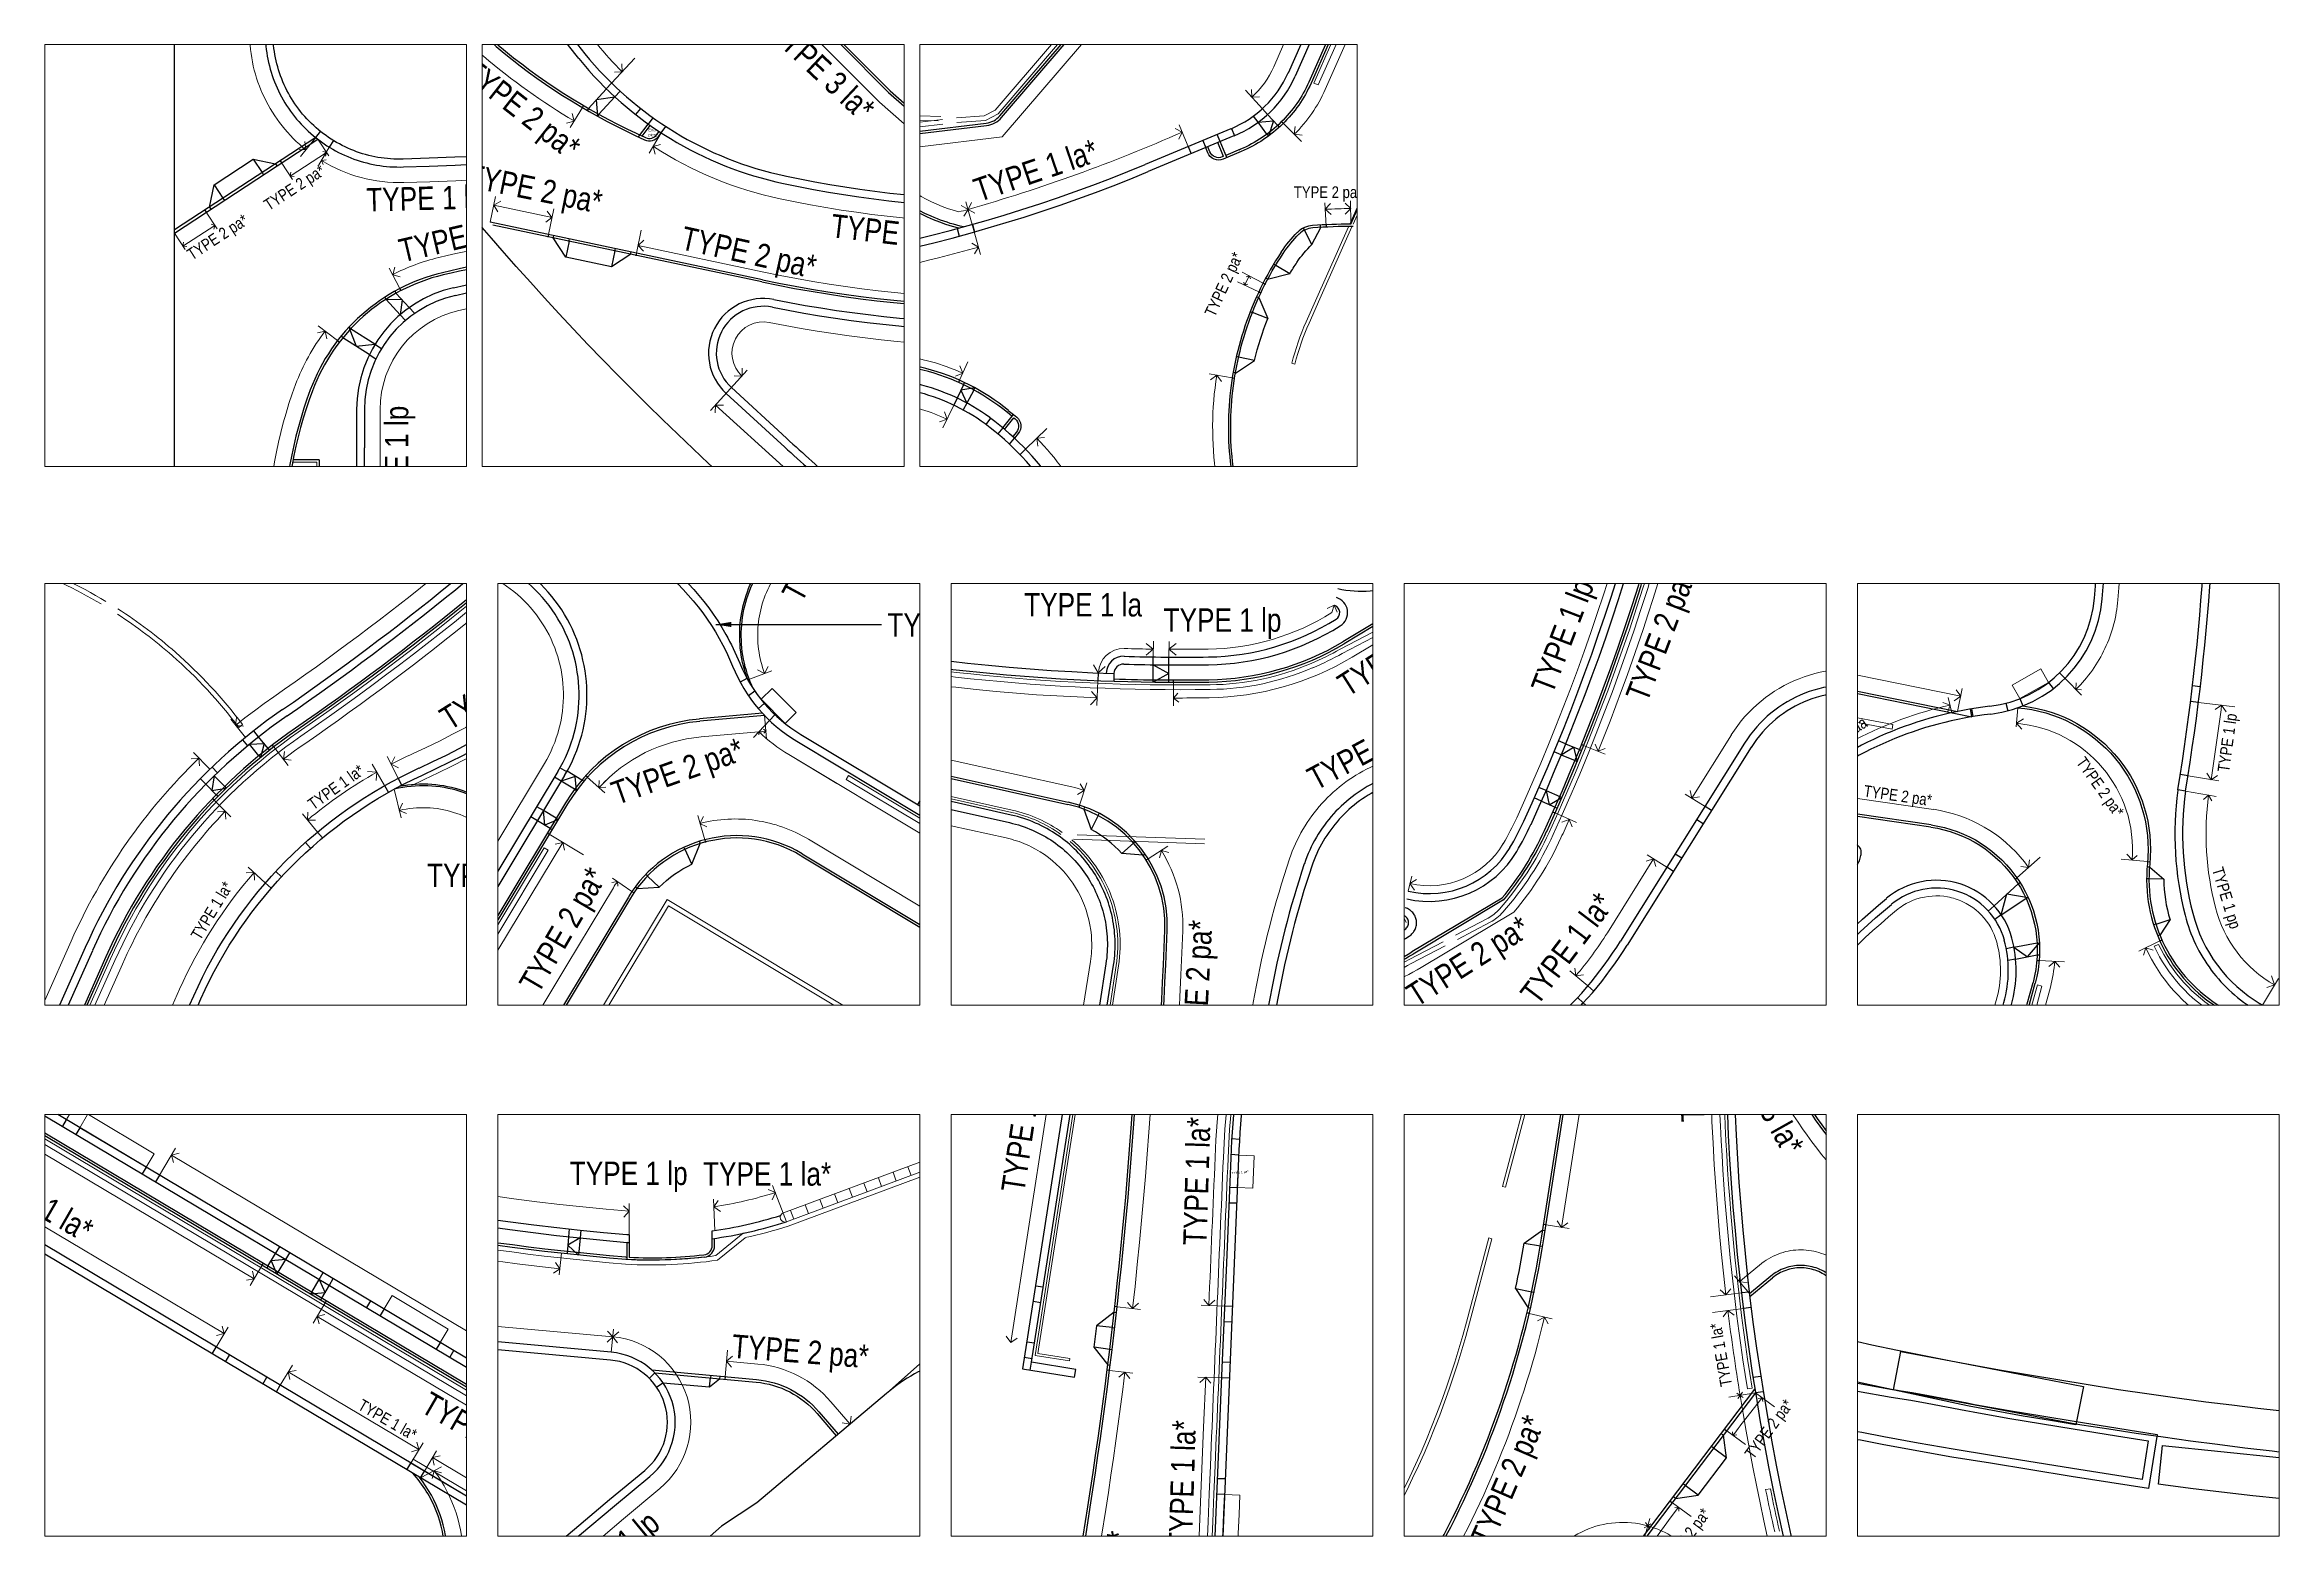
# Paper-space layout 'Layout1' of a CAD drawing. Extents: x 10 to 725, y 104 to 582.
# The model-space entities are those that its viewports show. They can reach past a viewport. Long polylines and large blocks are cut down to what shows.
import ezdxf

# ---------------------------------------------------------------- set-up
doc = ezdxf.new("R2010")
doc.units = 0
doc.header["$MEASUREMENT"] = 0
doc.linetypes.add('ACAD_ISO02W100', pattern=[15, 12, -3])
for name, color, linetype, lineweight in [('000-edge seating element-b', 4, 'Continuous', 20), ('000-PAV-Concrete-b', 1, 'Continuous', 25), ('000-PAV-Reused tiles-b', 3, 'Continuous', 15), ('000-PAV-Tree pits-b', 5, 'Continuous', 9), ('000-West8 - Transition pieces', 2, 'Continuous', 30), ('000-West8 - Transition pieces @ 0.25', 2, 'Continuous', 30), ('000-West8 - Transition pieces @ 0.5', 2, 'Continuous', 30), ('020-gutter-b-a', 8, 'ACAD_ISO02W100', 9), ('020-gutter-h', 8, 'Continuous', 9), ('handrai l-b', 1, 'Continuous', 9), ('KERBS TYPE', 3, 'Continuous', 0)]:
    doc.layers.add(name, color=color, linetype=linetype, lineweight=lineweight)
for name, color, linetype in [('ATR01', 7, 'Continuous'), ('ATR02', 7, 'Continuous'), ('ATR03', 7, 'Continuous'), ('ATR04', 7, 'Continuous')]:
    doc.layers.add(name, color=color, linetype=linetype)
doc.styles.add('base plan(mm)$0$SWIS721 LT', font='swiss.ttf')
doc.styles.add('W8 TOPO wkcd', font='swissc.ttf', dxfattribs={"height": 1.1})
doc.linetypes.add('FENCELINE1', pattern='A,6.35,-2.54,[133,ltypeshp.shx,S=2.54,R=0,X=-2.54,Y=0],-2.54,25.4', length=36.83)
doc.dimstyles.get("Standard").update_dxf_attribs({"dimtxt": 0.18, "dimasz": 0.18, "dimexe": 0.18, "dimexo": 0.0625, "dimgap": 0.09, "dimtad": 1, "dimdec": 4, "dimzin": 0, "dimdsep": 46, "dimtxsty": 'Standard', "dimcen": 0.09, "dimadec": 0, "dimazin": 0, "dimtfac": 1, "dimtdec": 4, "dimtofl": 0, "dimtmove": 2, "dimatfit": 2, "dimfxl": 0, "dimtolj": 1, "dimtzin": 0, "dimarcsym": 0})

# ---------------------------------------------------------------- blocks, each defined once
blk = doc.blocks.new('asdf')
at = {"layer": '000-edge seating element-b', "ltscale": 0.04}
blk.add_lwpolyline([(0, 0), (0, -0.6)], dxfattribs=at)
blk = doc.blocks.new('*U141')
at = {"layer": '000-West8 - Transition pieces @ 0.25', "insert": (0, 0), "char_height": 0.188, "attachment_point": 1, "style": 'W8 TOPO wkcd'}
blk.add_mtext_dynamic_manual_height_columns('T2L', width=0.3732, gutter_width=1.38, heights=[0.202], dxfattribs=at)
at = {"layer": '000-West8 - Transition pieces @ 0.5', "insert": (0, 0), "char_height": 0.375, "attachment_point": 1, "style": 'W8 TOPO wkcd'}
blk.add_mtext_dynamic_manual_height_columns('T2L', width=0.7465, gutter_width=2.75, heights=[0.405], dxfattribs=at)
blk = doc.blocks.new('T2L')
at = {"layer": '000-West8 - Transition pieces'}
blk.add_blockref('*U141', (0, 0), dxfattribs=at)
blk = doc.blocks.new('*U137')
at = {"layer": '000-West8 - Transition pieces @ 0.25', "insert": (0, 0), "char_height": 0.188, "attachment_point": 1, "style": 'W8 TOPO wkcd'}
blk.add_mtext_dynamic_manual_height_columns('St', width=0.3732, gutter_width=1.38, heights=[0.202], dxfattribs=at)
at = {"layer": '000-West8 - Transition pieces @ 0.5', "insert": (0, 0), "char_height": 0.375, "attachment_point": 1, "style": 'W8 TOPO wkcd'}
blk.add_mtext_dynamic_manual_height_columns('St', width=0.7465, gutter_width=2.75, heights=[0.405], dxfattribs=at)
blk = doc.blocks.new('St')
at = {"layer": '000-West8 - Transition pieces'}
blk.add_blockref('*U137', (0, 0), dxfattribs=at)
blk = doc.blocks.new('*U143')
at = {"layer": '000-West8 - Transition pieces @ 0.25', "insert": (0, 0), "char_height": 0.188, "attachment_point": 1, "style": 'W8 TOPO wkcd'}
blk.add_mtext_dynamic_manual_height_columns('CW', width=0.3732, gutter_width=1.38, heights=[0.202], dxfattribs=at)
at = {"layer": '000-West8 - Transition pieces @ 0.5', "insert": (0, 0), "char_height": 0.375, "attachment_point": 1, "style": 'W8 TOPO wkcd'}
blk.add_mtext_dynamic_manual_height_columns('CW', width=0.7465, gutter_width=2.75, heights=[0.405], dxfattribs=at)
blk = doc.blocks.new('CW')
at = {"layer": '000-West8 - Transition pieces'}
blk.add_blockref('*U143', (0, 0), dxfattribs=at)
blk = doc.blocks.new('*U142')
at = {"layer": '000-West8 - Transition pieces @ 0.25', "insert": (0, 0), "char_height": 0.188, "attachment_point": 1, "style": 'W8 TOPO wkcd'}
blk.add_mtext_dynamic_manual_height_columns('T2R', width=0.3989, gutter_width=1.38, heights=[0.205], dxfattribs=at)
at = {"layer": '000-West8 - Transition pieces @ 0.5', "insert": (0, 0), "char_height": 0.375, "attachment_point": 1, "style": 'W8 TOPO wkcd'}
blk.add_mtext_dynamic_manual_height_columns('T2R', width=0.7978, gutter_width=2.75, heights=[0.411], dxfattribs=at)
blk = doc.blocks.new('T2R')
at = {"layer": '000-West8 - Transition pieces'}
blk.add_blockref('*U142', (0, 0), dxfattribs=at)
blk = doc.blocks.new('*U138')
at = {"layer": '000-West8 - Transition pieces @ 0.25', "insert": (0, 0), "char_height": 0.188, "attachment_point": 1, "style": 'W8 TOPO wkcd'}
blk.add_mtext_dynamic_manual_height_columns('Flush', width=0.3732, gutter_width=1.38, heights=[0.202], dxfattribs=at)
at = {"layer": '000-West8 - Transition pieces @ 0.5', "insert": (0, 0), "char_height": 0.375, "attachment_point": 1, "style": 'W8 TOPO wkcd'}
blk.add_mtext_dynamic_manual_height_columns('Flush', width=0.7465, gutter_width=2.75, heights=[0.405], dxfattribs=at)
blk = doc.blocks.new('Flush')
at = {"layer": '000-West8 - Transition pieces'}
blk.add_blockref('*U138', (0, 0), dxfattribs=at)
blk = doc.blocks.new('*U139')
at = {"layer": '000-West8 - Transition pieces @ 0.25', "insert": (0, 0), "char_height": 0.188, "attachment_point": 1, "style": 'W8 TOPO wkcd'}
blk.add_mtext_dynamic_manual_height_columns('T1L', width=0.3989, gutter_width=1.38, heights=[0.205], dxfattribs=at)
at = {"layer": '000-West8 - Transition pieces @ 0.5', "insert": (0, 0), "char_height": 0.375, "attachment_point": 1, "style": 'W8 TOPO wkcd'}
blk.add_mtext_dynamic_manual_height_columns('T1L', width=0.7978, gutter_width=2.75, heights=[0.411], dxfattribs=at)
blk = doc.blocks.new('T1L')
at = {"layer": '000-West8 - Transition pieces'}
blk.add_blockref('*U139', (0, 0), dxfattribs=at)
blk = doc.blocks.new('*U154')
at = {"layer": '000-West8 - Transition pieces @ 0.25', "insert": (0, 0), "char_height": 0.188, "attachment_point": 1, "style": 'W8 TOPO wkcd'}
blk.add_mtext_dynamic_manual_height_columns('T3', width=0.3732, gutter_width=1.38, heights=[0.202], dxfattribs=at)
at = {"layer": '000-West8 - Transition pieces @ 0.5', "insert": (0, 0), "char_height": 0.375, "attachment_point": 1, "style": 'W8 TOPO wkcd'}
blk.add_mtext_dynamic_manual_height_columns('T3', width=0.7465, gutter_width=2.75, heights=[0.405], dxfattribs=at)
blk = doc.blocks.new('T3')
at = {"layer": '000-West8 - Transition pieces'}
blk.add_blockref('*U154', (0, 0), dxfattribs=at)
blk = doc.blocks.new('*U155')
at = {"layer": '000-West8 - Transition pieces @ 0.25', "insert": (0, 0), "char_height": 0.188, "attachment_point": 1, "style": 'W8 TOPO wkcd'}
blk.add_mtext_dynamic_manual_height_columns('T4L', width=0.3989, gutter_width=1.38, heights=[0.205], dxfattribs=at)
at = {"layer": '000-West8 - Transition pieces @ 0.5', "insert": (0, 0), "char_height": 0.375, "attachment_point": 1, "style": 'W8 TOPO wkcd'}
blk.add_mtext_dynamic_manual_height_columns('T4L', width=0.7978, gutter_width=2.75, heights=[0.411], dxfattribs=at)
blk = doc.blocks.new('T4L')
at = {"layer": '000-West8 - Transition pieces'}
blk.add_blockref('*U155', (0, 0), dxfattribs=at)
blk = doc.blocks.new('*U149')
at = {"layer": '000-West8 - Transition pieces @ 0.25', "insert": (0, 0), "char_height": 0.188, "attachment_point": 1, "style": 'W8 TOPO wkcd'}
blk.add_mtext_dynamic_manual_height_columns('T4R', width=0.3989, gutter_width=1.38, heights=[0.205], dxfattribs=at)
at = {"layer": '000-West8 - Transition pieces @ 0.5', "insert": (0, 0), "char_height": 0.375, "attachment_point": 1, "style": 'W8 TOPO wkcd'}
blk.add_mtext_dynamic_manual_height_columns('T4R', width=0.7978, gutter_width=2.75, heights=[0.411], dxfattribs=at)
blk = doc.blocks.new('T4R')
at = {"layer": '000-West8 - Transition pieces'}
blk.add_blockref('*U149', (0, 0), dxfattribs=at)
blk = doc.blocks.new('*U156')
at = {"layer": '000-West8 - Transition pieces @ 0.25', "insert": (0, 0), "char_height": 0.188, "attachment_point": 1, "style": 'W8 TOPO wkcd'}
blk.add_mtext_dynamic_manual_height_columns('E-L', width=0.3732, gutter_width=1.38, heights=[0.202], dxfattribs=at)
at = {"layer": '000-West8 - Transition pieces @ 0.5', "insert": (0, 0), "char_height": 0.375, "attachment_point": 1, "style": 'W8 TOPO wkcd'}
blk.add_mtext_dynamic_manual_height_columns('E-L', width=0.7465, gutter_width=2.75, heights=[0.405], dxfattribs=at)
blk = doc.blocks.new('E-L')
at = {"layer": '000-West8 - Transition pieces'}
blk.add_blockref('*U156', (0, 0), dxfattribs=at)
blk = doc.blocks.new('*U157')
at = {"layer": '000-West8 - Transition pieces @ 0.25', "insert": (834047.34, 817801.44), "char_height": 0.188, "attachment_point": 1, "style": 'W8 TOPO wkcd'}
blk.add_mtext_dynamic_manual_height_columns('End piece', width=0.3732, gutter_width=1.38, heights=[0.613], dxfattribs=at)
at = {"layer": '000-West8 - Transition pieces @ 0.5', "insert": (834047.34, 817801.44), "char_height": 0.375, "attachment_point": 1, "style": 'W8 TOPO wkcd'}
blk.add_mtext_dynamic_manual_height_columns('End piece', width=0.7465, gutter_width=2.75, heights=[1.23], dxfattribs=at)
blk = doc.blocks.new('*U152')
at = {"layer": '000-West8 - Transition pieces @ 0.25', "insert": (0, 0), "char_height": 0.188, "attachment_point": 1, "style": 'W8 TOPO wkcd'}
blk.add_mtext_dynamic_manual_height_columns('T5R', width=0.3989, gutter_width=1.38, heights=[0.205], dxfattribs=at)
at = {"layer": '000-West8 - Transition pieces @ 0.5', "insert": (0, 0), "char_height": 0.375, "attachment_point": 1, "style": 'W8 TOPO wkcd'}
blk.add_mtext_dynamic_manual_height_columns('T5R', width=0.7978, gutter_width=2.75, heights=[0.411], dxfattribs=at)
blk = doc.blocks.new('T5R')
at = {"layer": '000-West8 - Transition pieces'}
blk.add_blockref('*U152', (0, 0), dxfattribs=at)
blk = doc.blocks.new('*U140')
at = {"layer": '000-West8 - Transition pieces @ 0.25', "insert": (0, 0), "char_height": 0.188, "attachment_point": 1, "style": 'W8 TOPO wkcd'}
blk.add_mtext_dynamic_manual_height_columns('T1R', width=0.3989, gutter_width=1.38, heights=[0.205], dxfattribs=at)
at = {"layer": '000-West8 - Transition pieces @ 0.5', "insert": (0, 0), "char_height": 0.375, "attachment_point": 1, "style": 'W8 TOPO wkcd'}
blk.add_mtext_dynamic_manual_height_columns('T1R', width=0.7978, gutter_width=2.75, heights=[0.411], dxfattribs=at)
blk = doc.blocks.new('T1R')
at = {"layer": '000-West8 - Transition pieces'}
blk.add_blockref('*U140', (0, 0), dxfattribs=at)
blk = doc.blocks.new('*U150')
at = {"layer": '000-West8 - Transition pieces @ 0.25', "insert": (0, 0), "char_height": 0.188, "attachment_point": 1, "style": 'W8 TOPO wkcd'}
blk.add_mtext_dynamic_manual_height_columns('T5L', width=0.3989, gutter_width=1.38, heights=[0.205], dxfattribs=at)
at = {"layer": '000-West8 - Transition pieces @ 0.5', "insert": (0, 0), "char_height": 0.375, "attachment_point": 1, "style": 'W8 TOPO wkcd'}
blk.add_mtext_dynamic_manual_height_columns('T5L', width=0.7978, gutter_width=2.75, heights=[0.411], dxfattribs=at)
blk = doc.blocks.new('T5L')
at = {"layer": '000-West8 - Transition pieces'}
blk.add_blockref('*U150', (0, 0), dxfattribs=at)
blk = doc.blocks.new('A$C1F770982')
at = {"layer": '020-gutter-b-a', "color": 2, "linetype": 'FENCELINE1', "ltscale": 4e-05}
for p, q in [((834409.74, 817883.63), (834429.31, 817890.9)), ((834409.84, 817883.34), (834429.41, 817890.62)), ((834406.96, 817882.89), (834405.21, 817881.46)), ((834407.1, 817882.61), (834405.33, 817881.17))]:
    blk.add_line(p, q, dxfattribs=at)
for points in [[(834262.34, 817950.2), (834242.08, 817954.14)], [(834262.39, 817950.49), (834242.21, 817954.42)], [(834262.39, 817950.49), (834262.34, 817950.2)], [(834279.39, 817936.42), (834279.11, 817936.3)], [(834271.65, 817933.82), (834271.93, 817933.74)], [(834159.94, 817930.14), (834159.78, 817929.88)], [(834140.47, 817925.5), (834140.72, 817925.34)], [(834124.32, 817882.23), (834148.33, 817922.19), (834162.08, 817913.92), (834158.76, 817908.39), (834166.86, 817903.52), (834170.18, 817909.05)], [(834124.58, 817882.08), (834148.43, 817921.78), (834161.67, 817913.82), (834158.35, 817908.29), (834166.97, 817903.11), (834170.29, 817908.64)], [(834255.08, 817904.58), (834257.26, 817905.72)], [(834255.22, 817904.32), (834257.4, 817905.46)], [(834238.25, 817892.71), (834246.42, 817892.43)], [(834238.02, 817892.42), (834246.41, 817892.13)], [(834092.49, 817877.29), (834092.73, 817877.47)], [(834237.11, 817860.96), (834239.31, 817860.62)], [(834237.28, 817861.09), (834239.33, 817860.77)], [(834239.31, 817860.62), (834239.33, 817860.77)], [(834074.39, 817840.22), (834066.89, 817823.36)], [(834074.66, 817840.09), (834067.17, 817823.24)], [(834057.61, 817834.56), (834046.49, 817821.63), (834045.79, 817821.26), (834044.03, 817821.14)], [(834057.84, 817834.36), (834046.68, 817821.39), (834045.87, 817820.96), (834044.05, 817820.84)], [(834235.59, 817835.31), (834234.1, 817829.7)], [(834235.78, 817835.26), (834234.29, 817829.65)], [(834234.29, 817829.65), (834234.1, 817829.7)], [(834233.42, 817826.35), (834233.22, 817826.4)], [(834067.17, 817823.24), (834066.89, 817823.36)], [(834042.86, 817820.94), (834036.37, 817821.12)], [(834043.02, 817821.23), (834036.38, 817821.42)], [(834028.36, 817818.95), (834043.16, 817820.73)], [(834028.46, 817819.26), (834043.13, 817821.03)], [(834071.65, 817819.85), (834069.19, 817814.33)], [(834071.83, 817819.77), (834069.41, 817814.33)], [(834250.07, 817816.79), (834249.77, 817816.74)], [(834069.11, 817814.16), (834067.09, 817809.62)], [(834069.33, 817814.16), (834067.28, 817809.54)], [(834250.94, 817810.29), (834251.24, 817810.35)], [(834065.49, 817805.42), (834065.68, 817805.37)]]:
    blk.add_lwpolyline(points, dxfattribs=at)
for points in [[(834329.25, 817904.38), (834283.13, 817931.86, -0.150353), (834279.11, 817936.3)], [(834329.4, 817904.64), (834283.28, 817932.12, -0.150231), (834279.39, 817936.42)], [(834260.86, 817907.81, 0.07471), (834264.04, 817912.7, 0.040822), (834271.65, 817933.82)], [(834261.08, 817907.61, 0.07471), (834264.31, 817912.58, 0.040823), (834271.93, 817933.74)], [(834207.06, 817907.59, -0.065177), (834170.06, 817923.71), (834159.78, 817929.88)], [(834207.14, 817907.88, -0.065177), (834170.21, 817923.97), (834159.94, 817930.14)], [(834140.47, 817925.5), (834134.23, 817915.12, -0.067646), (834117.35, 817894.07, -0.01206), (834111.07, 817888.39)], [(834140.72, 817925.34), (834134.49, 817914.96, -0.067646), (834117.55, 817893.85, -0.01206), (834111.26, 817888.16)], [(834246.77, 817902.01, -0.060527), (834216.28, 817905.23, -0.013567), (834208.09, 817907.29)], [(834246.76, 817902.31, -0.060529), (834216.34, 817905.53, -0.013569), (834208.18, 817907.58)], [(834258.05, 817906.14), (834260.14, 817907.23, 0.087294), (834260.86, 817907.81)], [(834258.19, 817905.87), (834260.28, 817906.97, 0.087505), (834261.08, 817907.61)], [(834253.23, 817903.68, 0.03144), (834255.08, 817904.58, 0.03144)], [(834253.34, 817903.4, 0.031364), (834255.22, 817904.32, 0.031364)], [(834253.23, 817903.68, -0.10148), (834246.76, 817902.31)], [(834253.35, 817903.41, -0.10148), (834246.76, 817902.01)], [(834029.87, 817900.16, 0.025154), (834043.86, 817897.15, -0.045251), (834066.22, 817892.39, -0.034611), (834081.17, 817886.53, -0.023309), (834083.68, 817885.19)], [(834029.95, 817900.45, 0.025143), (834043.9, 817897.45, -0.045239), (834066.31, 817892.67, -0.034613), (834081.3, 817886.8, -0.024776), (834083.99, 817885.35)], [(834196.59, 817893.43, -0.283124), (834211.63, 817899.13), (834220.92, 817897.07), (834234.07, 817894.13, -0.100236), (834237.21, 817892.73)], [(834223, 817896.76), (834234.1, 817894.28, -0.100236), (834237.3, 817892.85)], [(834237.81, 817892.27, -0.260449), (834240.75, 817884.34), (834237.11, 817860.96)], [(834237.91, 817892.38, -0.260449), (834240.9, 817884.31), (834237.28, 817861.09)], [(834110.38, 817887.81, -0.025311), (834096.3, 817876.98, 0.137723), (834084.29, 817862.48), (834074.75, 817841.04)], [(834110.58, 817887.58, -0.025311), (834096.47, 817876.73, 0.137723), (834084.56, 817862.36), (834075.03, 817840.92)], [(834405.33, 817881.17, -0.049643), (834399.44, 817880.91, -0.054421), (834366.64, 817887.29, -0.054421)], [(834405.21, 817881.46, -0.048904), (834399.46, 817881.21, -0.054414), (834366.73, 817887.57, -0.054414)], [(834084.74, 817884.53, -0.035934), (834088.24, 817881.88)], [(834084.75, 817884.88, -0.037403), (834088.44, 817882.1)], [(834088.24, 817881.88, -0.051279), (834092.49, 817877.29)], [(834088.44, 817882.1, -0.051285), (834092.73, 817877.47)], [(834117.42, 817882.43, -0.063343), (834104.24, 817874.24, 0.014474), (834102.76, 817873.51, 11.070728)], [(834117.6, 817882.2, -0.063343), (834104.36, 817873.96, 0.007012), (834103.65, 817873.62, 0.007012)], [(834102.76, 817873.51, -0.027726), (834103.65, 817873.62, -0.038347)], [(834249.15, 817873.63, 0.000208), (834248.32, 817853.9)], [(834249.45, 817873.62, 0.000208), (834248.62, 817853.89)], [(834248.32, 817853.9, 0.000076), (834248.02, 817846.73, 0.049875), (834249.77, 817816.74)], [(834248.62, 817853.89, 0.000076), (834248.32, 817846.72, 0.04987), (834250.07, 817816.79)], [(834233.22, 817826.4), (834231.79, 817821.01, -0.246397), (834195.5, 817781.46)], [(834233.42, 817826.35), (834231.99, 817820.96, -0.246398), (834195.57, 817781.27)], [(834250.94, 817810.29, 0.004602), (834251.52, 817807.58)], [(834251.24, 817810.35, 0.004601), (834251.82, 817807.64)], [(834067.09, 817809.62), (834066.4, 817808.07, 0.04339), (834065.49, 817805.42)], [(834067.28, 817809.54), (834066.59, 817807.99, 0.043381), (834065.68, 817805.37)]]:
    blk.add_lwpolyline(points, format="xyb", dxfattribs=at)
for centre, radius, start, end in [((834401.06, 817910.64), 28.37, 282.003, 287.8154), ((834401.06, 817910.64), 28.67, 282.1477, 287.829), ((834312.56, 817870.94), 63.47, 170.979, 177.568), ((834312.56, 817870.94), 63.17, 170.979, 177.568)]:
    blk.add_arc(centre, radius, start, end, dxfattribs=at)
blk = doc.blocks.new('*U158')
at = {"layer": '000-West8 - Transition pieces @ 0.25', "insert": (834396.08, 817882.98), "char_height": 0.188, "attachment_point": 1, "style": 'W8 TOPO wkcd'}
blk.add_mtext_dynamic_manual_height_columns('TL', width=0.3732, gutter_width=1.38, heights=[0.202], dxfattribs=at)
at = {"layer": '000-West8 - Transition pieces @ 0.5', "insert": (834396.06, 817882.94), "char_height": 0.375, "attachment_point": 1, "style": 'W8 TOPO wkcd'}
blk.add_mtext_dynamic_manual_height_columns('TL', width=0.7465, gutter_width=2.75, heights=[0.405], dxfattribs=at)

msp = doc.modelspace()

# ---------------------------------------------------------------- linework, layer by layer
at = {"layer": '000-edge seating element-b'}
for p, q in [((834429.1, 817891.46), (834409.54, 817884.19)), ((834409.74, 817883.63), (834429.31, 817890.9))]:
    msp.add_line(p, q, dxfattribs=at)
msp.add_arc((834409.64, 817883.91), 0.3, 110.394, 290.394, dxfattribs=at)
at = {"layer": '000-PAV-Concrete-b', "ltscale": 0.01}
for p, q in [((833969.15, 817998.96), (833968.27, 817999.94)), ((833969.28, 817999.91), (833968.27, 817999.94)), ((833969.74, 817999.42), (833968.91, 818000.32)), ((833969.28, 817999.91), (833969.15, 817998.96)), ((833967.18, 817996.41), (833965.49, 817997.49)), ((833967.54, 817997.07), (833965.99, 817998.06)), ((834278.83, 817941.36), (834279.73, 817940.6)), ((834279.73, 817940.6), (834278.78, 817940.62)), ((834279.23, 817937.71), (834280.13, 817938)), ((834280.13, 817938), (834279.5, 817937.02)), ((834285.65, 817932.18), (834335.36, 817902.57)), ((834001.84, 817805.62), (833984.42, 817809.31)), ((834001.81, 817805.48), (833984.58, 817809.12)), ((834047.34, 817802.4), (834047.68, 817802.14))]:
    msp.add_line(p, q, dxfattribs=at)
at = {"layer": '000-PAV-Concrete-b'}
for p, q in [((833963.97, 817989.66), (833962.31, 817989.67)), ((834268.87, 817938.89), (834270.4, 817940.29)), ((834269.33, 817938.3), (834270.91, 817939.36)), ((834154.44, 817934.11), (834150.41, 817933.75)), ((834154.57, 817933.97), (834150.42, 817933.6)), ((834156.89, 817932.75), (834170.56, 817924.54)), ((834335.62, 817903), (834285.9, 817932.61)), ((834156.63, 817932.33), (834170.3, 817924.11)), ((834141.34, 817930.39), (834132.71, 817916.03)), ((834141.77, 817930.13), (834133.14, 817915.77)), ((834142.4, 817929.25), (834141.55, 817929.76)), ((834142.87, 817929.84), (834141.93, 817930.4)), ((834165.47, 817930.11), (834164.36, 817928.27)), ((834165.52, 817929.9), (834164.49, 817928.19)), ((834140.84, 817926.74), (834140.03, 817927.23)), ((834141.23, 817927.39), (834140.42, 817927.88)), ((834149.92, 817924.45), (834149.48, 817925.4)), ((834156.9, 817924.99), (834167.13, 817918.84)), ((834156.97, 817925.12), (834167.21, 817918.97)), ((834147.83, 817922.97), (834147.08, 817923.69)), ((834145.86, 817922.35), (834140.52, 817913.47)), ((834145.99, 817922.27), (834140.65, 817913.39)), ((834265.1, 817918.38), (834265.98, 817918.02)), ((834276.55, 817918.43), (834268.62, 817905.76)), ((834264.82, 817917.68), (834265.7, 817917.32)), ((834276.98, 817918.17), (834269.04, 817905.49)), ((834263.55, 817914.71), (834264.42, 817914.34)), ((834263.85, 817915.4), (834264.72, 817915.02)), ((834315.83, 817913.1), (834316.32, 817913.91)), ((834316.48, 817912.71), (834316.97, 817913.53)), ((834318.63, 817911.43), (834319.11, 817912.25)), ((834319.27, 817911.05), (834319.76, 817911.87)), ((834261.03, 817908.5), (834255.26, 817905.06)), ((834261.13, 817908.39), (834255.34, 817904.93)), ((834240.6, 817903.03), (834240.59, 817902.53)), ((834215.07, 817899.84), (834237.68, 817894.79)), ((834215.04, 817899.69), (834237.65, 817894.65)), ((834238.68, 817894.34), (834239.14, 817893.05)), ((834239.6, 817893.93), (834239.14, 817893.05)), ((834241.11, 817891.51), (834241.85, 817892.17)), ((834242.47, 817891.39), (834241.11, 817891.51)), ((834395.79, 817882.67), (834395.7, 817881.57)), ((834396.54, 817882.59), (834396.44, 817881.49)), ((834399.67, 817882.8), (834399.67, 817882.3)), ((834404.99, 817882.54), (834404.99, 817883.04)), ((834399.52, 817882.31), (834399.52, 817881.21)), ((834399.67, 817882.3), (834399.67, 817881.35)), ((834093.78, 817875.47), (834093.18, 817876.21)), ((834094.37, 817875.94), (834093.76, 817876.68)), ((834398.48, 817874.77), (834386.9, 817875.83)), ((834398.53, 817875.27), (834386.94, 817876.33)), ((834091.59, 817873.51), (834090.92, 817874.19)), ((834091.05, 817872.98), (834090.39, 817873.66)), ((834404.82, 817873.05), (834404.87, 817873.63)), ((834082.67, 817863.2), (834065.24, 817824)), ((834083.13, 817862.99), (834065.7, 817823.8)), ((834069.26, 817814.33), (834089.61, 817860.11)), ((834086.99, 817852.98), (834090.07, 817859.91)), ((834235.49, 817826.06), (834236.69, 817826.93)), ((834235.49, 817826.06), (834236.53, 817825.89)), ((834251.28, 817823.96), (834249.91, 817822.83)), ((834234.94, 817823.17), (834235.97, 817822.95)), ((834234.94, 817823.17), (834235.74, 817821.93)), ((834249.93, 817822.66), (834251.37, 817823.84)), ((834064.58, 817820.65), (834063.93, 817821.35)), ((834039.31, 817820), (834045.93, 817820.8)), ((834039.33, 817819.85), (834045.94, 817820.65)), ((834061.59, 817820.44), (834056.1, 817818.15)), ((834061.78, 817819.98), (834056.29, 817817.69)), ((834063.33, 817820.85), (834064.31, 817820.94)), ((834063.89, 817820.09), (834063.33, 817820.85)), ((834064.31, 817820.94), (834063.98, 817819.97)), ((834066.76, 817813.02), (834066.3, 817813.95)), ((834066.76, 817813.02), (834067.33, 817814.12)), ((834065.35, 817811.15), (834063.93, 817810.78)), ((834065.35, 817811.15), (834064.45, 817811.69)), ((834063.37, 817809.64), (834063.94, 817808.29)), ((834063.94, 817808.29), (834062.96, 817808.67)), ((834061.87, 817804.79), (834063.1, 817805.59)), ((834063.1, 817805.59), (834062.08, 817805.82))]:
    msp.add_line(p, q, dxfattribs=at)
for points in [[(834424.19, 817875.41, 0.186488), (834416.14, 817872.64), (834407.84, 817865.64), (834405.59, 817864.13), (834384.04, 817845.51, 0.069349)], [(834000.4, 817792.03, -0.029895), (833985.19, 817807.49, -0.021438), (833974.81, 817820.49, -0.020879)], [(833954.66, 817879.82), (833954.76, 818098.3, -0.191627)], [(833960.52, 818017.03, 0.423134), (833969.37, 818008.42, 0.05618), (834021.54, 818015.83, -0.047924), (834088.54, 818026.46, -0.042556)], [(834153.49, 817936.26, -0.231321), (834154.17, 817943.34, 0.039445), (834161.61, 817957.92, 0.037878)], [(834153.85, 817935.67, -0.253858), (834154.26, 817943.29, 0.039748), (834161.75, 817958, 0.039445)], [(834219.81, 817924.02), (834215.33, 817927.78), (834210.1, 817921.55), (834204.78, 817926.02), (834210.1, 817932.36, 0.409277), (834209.22, 817943.47), (834212.42, 817950.32), (834217.41, 817947.99, 0.339669), (834226.87, 817950.08), (834228.51, 817952.05, -0.214151), (834238.21, 817956.74), (834238.94, 817957.6), (834240.06, 817956.66, -0.022058), (834241.2, 817956.48), (834266.53, 817951.33)], [(834219.91, 817924.13), (834215.31, 817927.99), (834210.08, 817921.76), (834204.99, 817926.03), (834210.21, 817932.26, 0.405196), (834209.4, 817943.51), (834212.49, 817950.12), (834217.35, 817947.86, 0.339669), (834226.98, 817949.99), (834228.63, 817951.95, -0.215492), (834238.28, 817956.59), (834238.96, 817957.39), (834240, 817956.52, -0.02293), (834241.17, 817956.33), (834267.44, 817950.99)], [(834129.89, 817953.65, 0.187587), (834140.91, 817946.69, -0.12462), (834147.92, 817943.38, -0.12462), (834152.52, 817937.13, -1.142223)], [(834130.29, 817953.95, 0.187619), (834141, 817947.18, -0.253172), (834152.98, 817937.32)], [(834264.85, 817944.07, -0.449536), (834271.5, 817933.94, 6.501042)], [(834264.82, 817943.92, -0.449536), (834271.36, 817933.98)], [(834258.01, 817935.7, -0.026675), (834261.98, 817939.36, -0.026675)], [(834258.4, 817935.37, -0.026492), (834262.3, 817938.98, -0.026492)], [(834141.83, 817928.39), (834133.96, 817915.28, -0.067646), (834117.13, 817894.3, -0.038667), (834096.12, 817877.24)], [(834141.96, 817928.31), (834134.08, 817915.2, -0.067646), (834117.23, 817894.2, -0.038667), (834096.21, 817877.12)], [(834146.41, 817922.9), (834147.83, 817922.97, -0.0934), (834149.92, 817924.45), (834150.45, 817925.77)], [(834246.65, 817904.09, 0.137495), (834254.82, 817906.51, 0.609602), (834254.75, 817907.39)], [(834246.66, 817903.59, 0.137495), (834255.09, 817906.08, 0.646689), (834254.84, 817907.89)], [(834219.32, 817905.55, 0.042116), (834240.6, 817903.03, 0.042116)], [(834219.22, 817905.06, 0.054047), (834246.67, 817902.48, 0.052549)], [(834241.25, 817904.13, 0.01069), (834246.65, 817904.09)], [(834246.67, 817902.63, 0.131671), (834255.26, 817905.06)], [(834246.67, 817902.48, 0.131671), (834255.34, 817904.93)], [(834240.59, 817902.68, 0.011895), (834246.67, 817902.63)], [(834241.23, 817903.63, 0.01069), (834246.66, 817903.59)], [(834220.92, 817896.38), (834233.92, 817893.48, -0.395308), (834240.09, 817884.44), (834236.29, 817860.1), (834239.62, 817859.58), (834239.7, 817860.07)], [(834239.7, 817860.07), (834236.87, 817860.52), (834240.58, 817884.36, 0.395308), (834234.03, 817893.97), (834221.13, 817896.85)], [(834404.48, 817881.37, -0.042708), (834399.46, 817881.21, -0.054414), (834366.73, 817887.57, -0.054414)], [(834399.46, 817881.36, -0.054383), (834366.78, 817887.72, -0.054383)], [(834046.9, 817821.16), (834066.12, 817843.49, 0.414214), (834064.49, 817865.28), (834044.12, 817882.81, 0.414214), (834022.34, 817881.18), (834006.12, 817862.34, 0.334705), (834006.59, 817838.95), (834008.7, 817835.71), (834008.93, 817832.13), (834006.89, 817826.89), (834004.26, 817823.27), (834009.91, 817817.6), (834013.42, 817814.55), (834017.9, 817818.96, -0.354054), (834028.29, 817818.34, -0.179645), (834028.72, 817817.51), (834029.02, 817814.96)], [(834046.79, 817821.26), (834066.01, 817843.59, 0.414214), (834064.39, 817865.17), (834044.03, 817882.7, 0.414214), (834022.45, 817881.08), (834006.24, 817862.25, 0.334709), (834006.71, 817839.04), (834008.84, 817835.76), (834009.08, 817832.11), (834007.02, 817826.82), (834004.45, 817823.29), (834010.01, 817817.71), (834013.42, 817814.76), (834017.81, 817819.07, -0.354446), (834028.39, 817818.45, -0.179645), (834028.87, 817817.53), (834029.17, 817814.98)], [(834076.63, 817781.65, 0.09515), (834183.67, 817774.78, 0.334335), (834236.75, 817826.35), (834240.63, 817851.25, 0.029613), (834244.01, 817886.59, 0.029613)], [(834236.6, 817826.38), (834240.48, 817851.27, 0.029613), (834243.86, 817886.6)], [(834404.46, 817881.51, 0.380245), (834404.99, 817882.11), (834404.99, 817882.54)], [(834404.48, 817881.36, 0.380245), (834405.14, 817882.11), (834405.14, 817882.56)], [(834096.12, 817877.24, 0.137723), (834083.99, 817862.61), (834066.57, 817823.42, -0.190351), (834062.19, 817819.12, -0.137118)], [(834096.21, 817877.12, 0.137723), (834084.13, 817862.55), (834066.71, 817823.35, -0.190351), (834062.25, 817818.98, -0.175349)], [(834089.61, 817860.11, -0.182634), (834104.03, 817874.69, -18.004564)], [(834090.07, 817859.91, -0.182634), (834104.24, 817874.24, -0.061273)], [(834401.12, 817874.14), (834407.82, 817873.53, -0.195046), (834411.82, 817871.46), (834413.05, 817870.03)], [(834401.31, 817873.95), (834407.8, 817873.36, -0.195046), (834411.7, 817871.35), (834412.92, 817869.92)], [(834269.46, 817774.01, 0.052908), (834283.34, 817763.68, 0.142532), (834290.11, 817761.94, -0.011967), (834310.3, 817762.1, 0.267284), (834321.21, 817768.15, -0.000997), (834339.71, 817798.74, -0.040971), (834351.51, 817814.98, 0.015139), (834368.56, 817836.09, -0.047709), (834383.26, 817852.04, -0.00979), (834400.99, 817867.32, -0.00979)], [(834269.8, 817774.38, 0.052908), (834283.6, 817764.11, 0.142532), (834290.09, 817762.44, -0.011967), (834310.31, 817762.6, 0.267284), (834320.78, 817768.41, -0.001036), (834338.6, 817797.85, -0.042628), (834349.75, 817813.7, 0.01404), (834368.16, 817836.4, -0.047709), (834382.93, 817852.42, -0.00979), (834400.67, 817867.71, -0.00979)], [(834076.67, 817781.8, 0.09515), (834183.65, 817774.93, 0.334335), (834236.6, 817826.38, 0.313321)], [(834234.94, 817823.17, 0.012191), (834235.49, 817826.06)], [(834276.18, 817816.27, 0.245273), (834271.67, 817817.31, -0.237443), (834260.25, 817819.79), (834255.07, 817823.98, 0.355797), (834251.28, 817823.96, 0.350874)], [(834062.25, 817818.98), (834061.09, 817818.49, -0.414214), (834060.1, 817818.9), (834059.97, 817819.22)], [(834061.12, 817818.67), (834061.03, 817818.63, -0.414214), (834060.24, 817818.96), (834060.11, 817819.28)], [(834044.17, 817814.07, -0.142555), (834038.4, 817817.49)], [(834044.47, 817814.15, -0.148343), (834038.51, 817817.59, -0.148343)], [(833994.3, 817814.58, 0.352401), (833995.21, 817814.82), (833995.36, 817815.02)], [(833994.36, 817814.72, 0.352401), (833995.09, 817814.91), (833995.24, 817815.11)], [(834064.81, 817812.54, -0.050762), (834065.85, 817813.81, -0.050762)], [(834064.93, 817812.46, -0.050762), (834065.95, 817813.7, -0.050762)], [(834065.81, 817811.88, -0.054331), (834066.76, 817813.02, -0.050762)], [(834076.67, 817781.8, -0.220431), (834063.57, 817792.56, -0.264689), (834064.93, 817812.46)], [(834065.35, 817811.15, -0.011187), (834065.81, 817811.88)], [(834063.1, 817805.59, -0.036978), (834063.94, 817808.29)]]:
    msp.add_lwpolyline(points, format="xyb", dxfattribs=at)
at = {"layer": '000-PAV-Concrete-b', "ltscale": 0.01}
for points in [[(834089.04, 818026.99, 0.0483), (834021.41, 818016.31, -0.05618), (833969.36, 818008.92, -0.422971), (833961.02, 818017.03), (833961.05, 818040.23)], [(833972.58, 818000.69, -0.014138), (833975.51, 818001.28, 58.704128)], [(833972.69, 818000.2, -0.014138), (833975.6, 818000.78, -0.014138)], [(834270.39, 817951.57, -0.41908), (834278.68, 817941.57, 0.038657)], [(834270.71, 817951.68, -0.409375), (834278.83, 817941.56)], [(834280.62, 817946.29, 0.095605), (834281.09, 817938.28, 0.198562), (834285.65, 817932.18, 0.198562)], [(834281.11, 817946.23, 0.095605), (834281.58, 817938.41, 0.198562), (834285.9, 817932.61, 0.198562)], [(834256.87, 817936.66, 0.037141), (834259.05, 817939.63, 0.0239), (834260.21, 817941.7, 0.117524), (834260.37, 817942.35, 0.172004), (834260.26, 817942.64, 0.194325), (834259.59, 817943.01, 0.088365), (834258.63, 817942.95, 0.152085), (834257.56, 817942.32, 0.041234), (834256.95, 817941.5, 0.051576), (834254.51, 817936.64), (834252.98, 817932.62)], [(834397.29, 817906.94, -0.123086), (834385.43, 817892.76, 0.665853), (834387.56, 817883.79, 0.019754), (834399.52, 817882.31)], [(834397.74, 817906.72, -0.123086), (834385.72, 817892.36, 0.665853), (834387.64, 817884.28, 0.019685), (834399.52, 817882.81, 0.019173)], [(834003.18, 817811.78, 0.052259), (834018.73, 817810.17, 0.098675), (834056.29, 817817.69)], [(834003.28, 817812.27, 0.052259), (834018.73, 817810.67, 0.098675), (834056.1, 817818.15)], [(834001.81, 817805.48, 0.052382), (834018.74, 817803.72, 0.041971), (834036.18, 817805.2)], [(834001.84, 817805.62, 0.052382), (834018.74, 817803.87, 0.041971), (834036.15, 817805.35)], [(834002.58, 817804.35, 0.049389), (834018.74, 817802.77, 0.041971), (834036.34, 817804.26, 0.041971)], [(834002.48, 817803.86, 0.049389), (834018.74, 817802.27, 0.041971), (834036.42, 817803.77, 0.041971)], [(834047.7, 817801.93), (834047.78, 817801.86, -0.40886), (834047.86, 817801.02), (834047.62, 817800.73)], [(834047.68, 817802.14), (834047.88, 817801.97, -0.40916), (834047.98, 817800.92), (834047.73, 817800.63)]]:
    msp.add_lwpolyline(points, format="xyb", dxfattribs=at)
at = {"layer": '000-PAV-Concrete-b'}
for points in [[(833963.76, 818010.3), (833954.72, 818004.39)], [(833954.72, 818004.19), (833963.9, 818010.19)], [(833956.95, 818005.85), (833957.25, 818007.28), (833959.76, 818008.92), (833961.19, 818008.62)], [(833959.76, 818008.92), (833960.33, 818008.06)], [(833957.25, 818007.28), (833957.82, 818006.42)], [(833966.37, 817992.9), (833966.37, 817990.44)], [(833966.87, 817992.9), (833966.87, 817990.44)], [(833966.37, 817990.44), (833966.32, 817879.86), (833966.42, 817865.87), (833966.6, 817863.38)], [(833967.1, 817863.41), (833966.92, 817865.89), (833966.82, 817879.86), (833966.87, 817990.44)], [(833963.97, 817989.66), (833963.96, 817983.44), (833961.84, 817983.45)], [(834264.85, 817944.07), (834255.11, 817945.48)], [(834264.82, 817943.92), (834255.6, 817945.26)], [(834269.33, 817938.3), (834269.69, 817939.65), (834271.05, 817939.42)], [(834270.14, 817936.23), (834271.62, 817936.51)], [(834270.14, 817936.23), (834271.01, 817935.63), (834271.77, 817936.51)], [(834270.24, 817935.48), (834271.62, 817935.74)], [(834334.8, 817901.63), (834283.37, 817932.26)], [(834334.88, 817901.75), (834283.44, 817932.39)], [(834142.53, 817929.17), (834142.45, 817930.06), (834141.55, 817929.76)], [(834141.36, 817927.31), (834140.5, 817926.95), (834140.42, 817927.88)], [(834264.82, 817917.68), (834265.61, 817918.17), (834265.83, 817917.26)], [(834339.59, 817891.21), (834297.55, 817916.25)], [(834339.84, 817891.64), (834297.81, 817916.68)], [(834263.85, 817915.4), (834264.05, 817914.49), (834264.86, 817914.96)], [(834316.97, 817913.53), (834316.04, 817913.44), (834316.4, 817912.58)], [(834319.11, 817912.25), (834319.48, 817911.39), (834318.55, 817911.3)], [(834243.12, 817903.59), (834244.12, 817903.02), (834243.12, 817902.48)], [(834396.54, 817882.59), (834395.74, 817882.12), (834396.44, 817881.49)], [(834093.18, 817876.21), (834094.11, 817876.25), (834093.88, 817875.36)], [(834090.92, 817874.19), (834090.77, 817873.26), (834091.69, 817873.4)], [(834401.83, 817873.32), (834404.82, 817873.05), (834405.45, 817873.57)], [(834242.16, 817863.74), (834241.03, 817862.86), (834240.86, 817861.48), (834241.76, 817860.36)], [(834242.04, 817862.75), (834241.03, 817862.86)], [(834241.88, 817861.35), (834240.87, 817861.48)], [(834061.12, 817818.67), (834060.75, 817819.55)], [(834061.32, 817818.59), (834060.89, 817819.61)], [(834062.19, 817819.12), (834061.26, 817818.73)], [(833991.85, 817817.83), (833990.7, 817816.59)], [(833991.3, 817816.08), (833991.23, 817817.16), (833992.39, 817817.33)], [(833991.37, 817816.21), (833992.39, 817817.33)], [(833993.92, 817814.76), (833994.53, 817815.59)], [(833994.15, 817814.82), (833994.65, 817815.5)], [(834242.94, 817807.05), (834250.25, 817816.72)], [(834250.29, 817816.48), (834243.12, 817807.01)], [(834245.18, 817809.73), (834246.63, 817809.93), (834248.44, 817812.33), (834248.24, 817813.77)], [(834248.44, 817812.33), (834247.61, 817812.95)], [(834246.63, 817809.93), (834245.8, 817810.55)], [(833999.52, 817798.34), (834003.04, 817795.11), (834003.25, 817794.92), (834003.45, 817794.73), (834003.66, 817794.55), (834003.86, 817794.36), (834004.07, 817794.18), (834004.27, 817793.99), (834004.47, 817793.81), (834004.68, 817793.63), (834004.88, 817793.44)], [(833999.86, 817798.71), (834003.38, 817795.48), (834003.58, 817795.29), (834003.79, 817795.1), (834003.99, 817794.92), (834004.2, 817794.73), (834004.4, 817794.55), (834004.6, 817794.36), (834004.81, 817794.18), (834005.01, 817794), (834005.21, 817793.81), (834005.41, 817793.63), (834005.62, 817793.45)]]:
    msp.add_lwpolyline(points, dxfattribs=at)
at = {"layer": '000-PAV-Concrete-b', "ltscale": 0.01}
for points in [[(833965.88, 817998.16), (833966.35, 817996.94), (833967.54, 817997.07)], [(833993.41, 817807.25), (833992.18, 817806.44), (833989.25, 817807.06), (833988.46, 817808.3)], [(833989.47, 817808.09), (833989.25, 817807.06)], [(833992.4, 817807.47), (833992.18, 817806.44)], [(834044.47, 817804.05), (834044.06, 817803.19)], [(834045.2, 817803.84), (834044.3, 817803.69), (834044.68, 817802.87)], [(834045.13, 817803.71), (834044.68, 817802.87)], [(834046.98, 817801.29), (834047.68, 817802.14)], [(834047.1, 817801.19), (834047.7, 817801.93)]]:
    msp.add_lwpolyline(points, dxfattribs=at)
for centre, radius, start, end in [((833984.42, 817949.13), 54, 94.2358, 103.4391), ((833984.42, 817949.13), 53.85, 94.2358, 103.4391), ((833974.66, 817989.98), 12, 103.4391, 159.693), ((833974.66, 817989.98), 11.85, 103.4391, 159.693), ((833974.37, 817992.89), 8, 102.9339, 179.9748), ((833974.37, 817992.89), 7.5, 102.9339, 179.9748), ((833989.66, 817984.43), 28, 159.693, 179.9748), ((833989.66, 817984.43), 27.85, 159.693, 179.9748), ((834138.73, 817969.75), 137.02, 355.3278, 356.6119), ((834138.73, 817969.75), 137.52, 355.3278, 356.6119), ((834138.73, 817969.75), 143.82, 350.6174, 356.6119), ((834138.73, 817969.75), 144.32, 350.6174, 356.6119), ((834288.33, 817940.6), 9.7, 174.2148, 239.2194), ((834288.33, 817940.6), 9.55, 174.2148, 239.2194), ((834288.33, 817940.6), 8.6, 180, 197.5992), ((834131.27, 817934.62), 181.5, 216.4138, 219.1254), ((834131.27, 817934.62), 182, 216.4138, 219.1254), ((834007.93, 817834.29), 23, 219.1254, 258.091), ((834007.93, 817834.29), 22.5, 219.1254, 258.091), ((834038.51, 817791.55), 14, 50.849, 99.6704), ((834038.51, 817791.55), 13.85, 49.0942, 99.6704), ((834038.51, 817791.55), 12.9, 53.6666, 99.6704), ((834038.51, 817791.55), 12.4, 53.6666, 99.6704)]:
    msp.add_arc(centre, radius, start, end, dxfattribs=at)
at = {"layer": '000-PAV-Concrete-b'}
for centre, radius, start, end in [((834267.72, 817959.21), 7.6, 276.6156, 355.3278), ((834267.72, 817959.21), 8.1, 276.6156, 355.3278), ((834271.36, 817927.82), 24, 96.6156, 162.0895), ((834271.36, 817927.82), 23.5, 96.6156, 162.0895), ((834133.2, 817935.28), 10, 328.9996, 97.0663), ((834133.2, 817935.28), 9.5, 328.9996, 97.0663), ((834265.18, 817935.52), 5, 15.0675, 129.6863), ((834265.18, 817935.52), 4.5, 15.0675, 129.6863), ((834161.78, 817940.9), 10, 202.1284, 239.0001), ((834161.78, 817940.9), 9.5, 202.1284, 239.0001), ((834262.28, 817934.74), 7.5, 344.1764, 15.0675), ((834262.28, 817934.74), 7.5, 344.1764, 15.0675), ((834262.28, 817934.74), 8, 344.1764, 15.0675), ((834262.28, 817934.74), 8, 344.1764, 15.0675), ((834151.39, 817922.64), 11.15, 95.0507, 148.9996), ((834151.39, 817922.64), 11, 95.0507, 148.9996), ((834138.73, 817969.75), 135.92, 335.5217, 344.1764), ((834138.73, 817969.75), 137.37, 335.5217, 344.9055), ((834138.73, 817969.75), 137.52, 335.5217, 344.9055), ((834138.73, 817969.75), 136.42, 335.5217, 344.1764), ((834152.8, 817918.18), 8.1, 59.0001, 148.9996), ((834152.8, 817918.18), 7.95, 59.0001, 148.9996), ((834283.33, 817914.18), 8, 75.015, 147.9367), ((834283.33, 817914.18), 7.5, 75.015, 147.9367), ((834246.16, 817920.84), 19.32, 320.3152, 335.5217), ((834246.16, 817920.84), 19.47, 320.2393, 335.5217), ((834246.16, 817920.84), 17.87, 329.3882, 335.5217), ((834246.16, 817920.84), 18.37, 329.3882, 335.5217), ((834256.38, 817914.8), 6.5, 257.1794, 329.3882), ((834256.38, 817914.8), 6, 256.9678, 329.3882), ((834247.43, 817919.03), 25, 294.1244, 327.9367), ((834247.43, 817919.03), 25.5, 294.1244, 327.9367), ((834241.22, 817903.02), 1.11, 88.3633, 178.1129), ((834241.22, 817903.02), 0.614, 88.3633, 178.2253), ((834319.2, 817894.51), 7.95, 321.0599, 42.1549), ((834319.2, 817894.51), 8.1, 321.0599, 38.9827), ((834261.33, 817888), 9, 114.1244, 161.5826), ((834261.33, 817888), 8.5, 114.1244, 161.5826), ((833996.46, 818021.37), 173.78, 304.6627, 313.52), ((833996.46, 818021.37), 174.28, 304.6627, 313.52), ((834235.92, 817886.89), 7.95, 357.93, 77.4222), ((834235.92, 817886.89), 8.1, 357.93, 77.4222), ((834235.92, 817886.89), 6.95, 41.6798, 62.4025), ((834312.56, 817870.94), 63, 161.5826, 177.5676), ((834312.56, 817870.94), 62.5, 161.5826, 177.5676), ((834401.07, 817910.61), 27.84, 278.0926, 287.3354), ((834078.61, 817930.14), 61, 294.6288, 309.1266), ((834401.07, 817910.61), 27.84, 266.8114, 266.8121), ((834401.07, 817910.61), 27.84, 266.8114, 267.1205), ((834401.06, 817910.64), 28.37, 277.9524, 287.8154), ((834078.61, 817930.14), 61.5, 294.6288, 309.1266), ((834401.06, 817910.64), 29.32, 266.857, 266.9853), ((834401.06, 817910.64), 28.37, 266.8842, 267.1876), ((834401.06, 817910.64), 29.32, 267.2787, 276.6472), ((834116.11, 817848.33), 36.6, 124.6627, 156.0291), ((834116.11, 817848.33), 36.1, 124.6627, 156.0291), ((834398.12, 817870.79), 4, 309.6304, 84.766), ((834398.12, 817870.79), 4.5, 309.6304, 84.766), ((834104.27, 817865.55), 8.1, 124.5268, 124.5268), ((834104.27, 817865.55), 8, 42.1351, 103.1715), ((834104.27, 817865.55), 8.1, 42.1351, 100.7448), ((857929.3, 816867.74), 23701.03, 177.567629, 177.632713), ((857929.3, 816867.74), 23700.53, 177.567629, 177.632713), ((834398.86, 817840.5), 150.5, 177.6327, 196.2492), ((834398.86, 817840.5), 150, 177.6327, 196.2492), ((834278.7, 817851.16), 30, 200.7864, 231.0599), ((834278.7, 817851.16), 29.85, 200.7864, 231.0599), ((834010.63, 817851.1), 40, 215.5517, 245.9105), ((834010.63, 817851.1), 39.85, 215.5517, 245.9105), ((834058.94, 817826.81), 6.9, 292.5986, 336.0291), ((834253.18, 817821.64), 2.85, 51.0599, 129.4015), ((834058.94, 817826.81), 7.4, 292.5986, 336.0291), ((834045.77, 817822.14), 1.35, 276.8809, 319.2806), ((834045.77, 817822.14), 1.5, 276.8809, 319.2806), ((834059.37, 817825.8), 7.25, 292.2863, 292.9197), ((834066.9, 817812.74), 1.5, 93.5045, 134.8075), ((834066.9, 817812.74), 1.35, 93.5045, 134.8075), ((834069.94, 817763.19), 51.15, 90.7596, 93.5045), ((834069.94, 817763.19), 51, 90.59, 93.5045), ((834081.73, 817801.31), 20.31, 146.4312, 205.7336), ((834241.79, 817802.19), 5, 4.893, 152.9359), ((834001.89, 817800.92), 3.5, 78.747, 227.395), ((834001.89, 817800.92), 3, 78.747, 227.395), ((834035.48, 817787.44), 17.5, 12.0841, 53.6666), ((834035.48, 817787.44), 18, 12.0841, 53.6666)]:
    msp.add_arc(centre, radius, start, end, dxfattribs=at)
at = {"layer": '000-PAV-Reused tiles-b'}
for points in [[(834270.03, 817953.02), (834270.52, 817952.15), (834272.35, 817953.19), (834271.85, 817954.06)], [(834155.88, 817933.45), (834154.34, 817935.01), (834155.05, 817935.71), (834156.59, 817934.16)], [(834303.78, 817921.96), (834304.3, 817922.82), (834308.54, 817920.29), (834308.03, 817919.43)], [(834326.85, 817908.21), (834323.26, 817910.37), (834323.78, 817911.22), (834327.37, 817909.06)], [(834250.04, 817871.71), (834250.13, 817873.79), (834251.12, 817873.75), (834251.03, 817871.66)]]:
    msp.add_lwpolyline(points, close=True, dxfattribs=at)
for points in [[(834266.23, 817901.8), (834266.96, 817901.12, -0.048151), (834263.18, 817897.72), (834262.58, 817898.52, 0.048151)], [(834250.21, 817852.01, 0.000052), (834250, 817847.11), (834249.01, 817847.15, -0.000052), (834249.21, 817852.05)]]:
    msp.add_lwpolyline(points, format="xyb", close=True, dxfattribs=at)
at = {"layer": '000-PAV-Tree pits-b'}
msp.add_line((833963.82, 817989.51), (833962.28, 817989.52), dxfattribs=at)
msp.add_lwpolyline([(833963.82, 817989.51), (833963.81, 817983.59), (833961.85, 817983.6)], dxfattribs=at)
at = {"layer": '000-West8 - Transition pieces'}
for p, q in [((834272.35, 817953.19), (834272.65, 817952.79)), ((834273.05, 817953.8), (834273.41, 817953.45)), ((834267.44, 817950.99), (834267.35, 817951.49)), ((834267.54, 817951.01), (834267.45, 817951.5)), ((834269.63, 817951.86), (834269.75, 817951.37)), ((834270.52, 817952.15), (834270.71, 817951.68)), ((834274.44, 817914.11), (834274.02, 817914.38)), ((834273.91, 817913.27), (834273.49, 817913.53)), ((834272.53, 817911.07), (834272.11, 817911.33)), ((834272, 817910.22), (834271.58, 817910.49)), ((834322.4, 817910.87, -4.27), (834322.14, 817910.44, -6.38)), ((834323.26, 817910.36, -4.25), (834323, 817909.93, -6.36)), ((834326.86, 817908.22, 2.38), (834326.6, 817907.79, 0.07)), ((834327.72, 817907.71, 2.4), (834327.46, 817907.28, 0.09)), ((834243.12, 817902.48), (834243.12, 817904.09)), ((834244.12, 817902.47), (834244.12, 817904.08)), ((834239.6, 817903.07), (834239.58, 817902.57)), ((834244.42, 817902.46), (834244.42, 817902.61)), ((834266.52, 817902.89), (834266.9, 817902.56)), ((834265.86, 817902.14), (834266.23, 817901.8)), ((834238.4, 817894.6), (834238.35, 817894.45)), ((834238.68, 817894.34), (834238.74, 817894.48)), ((834239.6, 817893.93), (834239.67, 817894.07)), ((834241.85, 817892.17), (834241.97, 817892.27)), ((834242.47, 817891.39), (834242.59, 817891.47)), ((834242.66, 817891.09), (834242.79, 817891.17)), ((834250.19, 817874.79), (834249.69, 817874.82)), ((834250.13, 817873.79), (834249.63, 817873.82)), ((834400.96, 817873.6), (834401.31, 817873.95)), ((834401.42, 817873.04), (834401.83, 817873.32)), ((834404.89, 817873.8), (834404.87, 817873.63)), ((834405.47, 817873.74), (834405.45, 817873.57)), ((834405.82, 817873.71), (834405.8, 817873.54)), ((834250.04, 817871.7), (834249.54, 817871.72)), ((834250, 817870.7), (834249.5, 817870.72)), ((834249.25, 817853.05), (834248.76, 817853.07)), ((834249.21, 817852.05), (834248.72, 817852.07)), ((834059.78, 817819.68), (834059.97, 817819.22)), ((834060.89, 817819.61), (834060.7, 817820.07)), ((834250.13, 817817.48), (834250.63, 817817.55)), ((833994.83, 817815.99), (833994.53, 817815.59)), ((833995.36, 817815.02), (833995.66, 817815.43)), ((834250.78, 817816.56), (834250.29, 817816.48)), ((834242, 817806.68), (834242.02, 817807.18)), ((834046.98, 817801.29), (834046.67, 817800.9)), ((834047.42, 817800.24), (834047.73, 817800.63))]:
    msp.add_line(p, q, dxfattribs=at)
for points in [[(833963.76, 818010.3), (833964.07, 818010.69)], [(833964.89, 818010.12), (833964.62, 818009.69)], [(833961.19, 818008.62), (833961.28, 818008.48)], [(833961.48, 818008.81), (833961.58, 818008.67)], [(833960.33, 818008.06), (833960.42, 818007.92)], [(833956.66, 818005.66), (833956.75, 818005.52)], [(833956.95, 818005.85), (833957.05, 818005.71)], [(833957.82, 818006.42), (833957.91, 818006.28)], [(833968.27, 817999.94), (833968.17, 818000.08)], [(833968.91, 818000.32), (833968.83, 818000.47)], [(833969.14, 818000.64), (833969.21, 818000.48)], [(833969.15, 817998.96), (833969.49, 817998.59)], [(833970.08, 817999.05), (833969.74, 817999.42)], [(833965.15, 817997.3), (833965.28, 817997.19)], [(833965.51, 817997.48), (833965.38, 817997.59)], [(833966, 817998.05), (833965.88, 817998.16)], [(833967.54, 817997.07), (833967.96, 817996.8)], [(833967.18, 817996.41), (833967.61, 817996.14)], [(834282.06, 817952.9), (834281.56, 817952.96)], [(834281.94, 817951.91), (834281.44, 817951.97)], [(834281.28, 817947.21), (834280.78, 817947.29)], [(834281.11, 817946.23), (834280.62, 817946.31)], [(834278.83, 817941.36), (834278.66, 817941.37)], [(834278.69, 817941.72), (834278.85, 817941.7)], [(834270.19, 817940.58), (834270.33, 817940.67)], [(834270.39, 817940.28), (834270.53, 817940.37)], [(834278.8, 817940.62), (834278.63, 817940.62)], [(834268.87, 817938.89), (834268.5, 817938.55)], [(834270.89, 817939.35), (834271.05, 817939.42)], [(834153.26, 817936.99), (834153.35, 817937.02)], [(834269.33, 817938.3), (834268.91, 817938.02)], [(834279.25, 817937.71), (834279.08, 817937.66)], [(834279.5, 817937.02), (834279.34, 817936.96)], [(834153.44, 817936.35), (834153, 817936.11)], [(834153.53, 817935.25), (834153.94, 817935.54)], [(834270.14, 817936.23), (834269.65, 817936.14)], [(834270.24, 817935.48), (834269.75, 817935.39)], [(834271.6, 817936.5), (834271.77, 817936.51)], [(834271.6, 817935.74), (834271.77, 817935.74)], [(834279.48, 817936.64), (834279.63, 817936.7)], [(834154.55, 817934.74), (834154.17, 817934.42)], [(834271.58, 817935.39), (834271.75, 817935.38)], [(834155.23, 817934.01), (834154.89, 817933.65)], [(834286.05, 817932.53), (834285.79, 817932.1)], [(834141.55, 817929.76), (834141.12, 817930.02)], [(834141.91, 817930.37), (834141.47, 817930.62)], [(834143, 817929.76), (834142.87, 817929.83)], [(834143.23, 817930.02), (834143.1, 817930.14)], [(834142.4, 817929.25), (834142.53, 817929.17)], [(834140.03, 817927.23), (834139.6, 817927.49)], [(834140.42, 817927.88), (834139.99, 817928.13)], [(834141.23, 817927.39), (834141.36, 817927.31)], [(834140.79, 817926.37), (834140.66, 817926.44)], [(834140.84, 817926.74), (834140.97, 817926.67)], [(834149.49, 817925.38), (834149.41, 817925.54)], [(834150.46, 817925.75), (834150.41, 817925.92)], [(834150.74, 817926.01), (834150.78, 817925.85)], [(834146.08, 817922.7), (834146.22, 817922.61)], [(834146.42, 817922.89), (834146.28, 817922.99)], [(834147.09, 817923.68), (834146.97, 817923.8)], [(834302.92, 817922.47), (834302.67, 817922.05)], [(834303.78, 817921.96), (834303.53, 817921.53)], [(834265.1, 817918.38), (834264.64, 817918.57)], [(834266.25, 817918.28), (834266.11, 817918.34)], [(834308.03, 817919.43), (834307.77, 817919)], [(834308.89, 817918.92), (834308.63, 817918.49)], [(834264.82, 817917.68), (834264.36, 817917.88)], [(834265.7, 817917.32), (834265.83, 817917.26)], [(834265.98, 817918.02), (834266.12, 817917.96)], [(834263.85, 817915.4), (834263.39, 817915.6)], [(834263.55, 817914.71), (834263.09, 817914.92)], [(834264.42, 817914.34), (834264.56, 817914.27)], [(834264.72, 817915.02), (834264.86, 817914.96)], [(834316.32, 817913.91), (834316.58, 817914.34)], [(834264.42, 817913.95), (834264.28, 817914.02)], [(834315.46, 817913.15), (834315.54, 817913.29)], [(834315.84, 817913.11), (834315.76, 817912.97)], [(834316.49, 817912.73), (834316.4, 817912.58)], [(834316.97, 817913.53), (834317.22, 817913.96)], [(834319.11, 817912.25), (834319.37, 817912.68)], [(834318.64, 817911.45), (834318.55, 817911.3)], [(834319.76, 817911.87), (834320.01, 817912.3)], [(834319.28, 817911.07), (834319.19, 817910.92)], [(834319.49, 817910.73), (834319.58, 817910.89)], [(834312.26, 817907.49), (834312.52, 817907.92)], [(834313.12, 817906.97), (834313.37, 817907.4)], [(834315.51, 817905.55), (834315.76, 817905.98)], [(834316.37, 817905.04), (834316.62, 817905.47)], [(834324.72, 817900.06), (834324.98, 817900.49)], [(834325.58, 817899.55), (834325.84, 817899.98)], [(834395.83, 817883.17), (834395.79, 817882.67)], [(834396.58, 817883.09), (834396.54, 817882.59)], [(834093.76, 817876.68), (834093.45, 817877.07)], [(834092.73, 817876.49), (834093.05, 817876.1)], [(834093.77, 817875.49), (834093.88, 817875.36)], [(834094.35, 817875.96), (834094.46, 817875.82)], [(834094.73, 817876.04), (834094.63, 817876.17)], [(834090.39, 817873.66), (834090.03, 817874.01)], [(834090.78, 817874.74), (834091.13, 817874.39)], [(834102.93, 817873.6), (834102.7, 817874.04)], [(834090.92, 817872.62), (834090.79, 817872.74)], [(834091.04, 817872.99), (834091.16, 817872.87)], [(834091.57, 817873.52), (834091.69, 817873.4)], [(834101.82, 817873.56), (834102.07, 817873.13)], [(834097.09, 817869.55), (834096.76, 817869.93)], [(834097.85, 817870.21), (834097.52, 817870.58)], [(834094.56, 817866.99), (834094.19, 817867.33)], [(834095.23, 817867.73), (834094.87, 817868.07)], [(834237.12, 817865.42), (834237.62, 817865.35)], [(834236.97, 817864.43), (834237.46, 817864.36)], [(834242.35, 817864.07), (834242.18, 817864.09)], [(834249.72, 817864.1), (834249.22, 817864.12)], [(834242.02, 817862.75), (834242.19, 817862.73)], [(834242.14, 817863.74), (834242.31, 817863.72)], [(834249.67, 817863.1), (834249.17, 817863.12)], [(834236.57, 817861.84), (834237.06, 817861.76)], [(834241.86, 817861.36), (834242.03, 817861.34)], [(834236.41, 817860.85), (834236.91, 817860.77)], [(834236.79, 817860.02), (834236.87, 817860.52)], [(834241.86, 817860), (834241.69, 817860.02)], [(834241.74, 817860.36), (834241.9, 817860.34)], [(834249.56, 817860.5), (834249.07, 817860.52)], [(834249.52, 817859.5), (834249.02, 817859.52)], [(834236.69, 817826.91), (834236.84, 817826.89)], [(834236.89, 817827.24), (834236.74, 817827.26)], [(834236.53, 817825.89), (834236.67, 817825.87)], [(834235.97, 817822.95), (834236.12, 817822.92)], [(834249.89, 817822.93), (834249.4, 817822.88)], [(834063.33, 817820.85), (834063.03, 817821.25)], [(834063.93, 817821.35), (834063.6, 817821.72)], [(834235.81, 817821.57), (834235.67, 817821.61)], [(834235.75, 817821.95), (834235.89, 817821.91)], [(834250.01, 817821.94), (834249.52, 817821.88)], [(834061.62, 817820.45), (834061.82, 817819.99)], [(834063.88, 817820.1), (834063.98, 817819.97)], [(834064.56, 817820.66), (834064.68, 817820.54)], [(834064.82, 817820.9), (834064.94, 817820.78)], [(834058.85, 817819.3), (834059.05, 817818.84)], [(833991.84, 817817.84), (833992.19, 817818.2)], [(833992.39, 817817.33), (833992.73, 817817.7)], [(833990.32, 817816.64), (833990.4, 817816.77)], [(833990.7, 817816.59), (833990.62, 817816.46)], [(833991.37, 817816.21), (833991.3, 817816.08)], [(833994.03, 817816.59), (833993.72, 817816.2)], [(834044.07, 817814.04), (834044.2, 817813.56)], [(834045.04, 817814.31), (834045.17, 817813.82)], [(834066.31, 817813.93), (834066.23, 817814.08)], [(834067.32, 817814.1), (834067.32, 817814.27)], [(834067.67, 817814.29), (834067.67, 817814.12)], [(834248.31, 817814.15), (834248.45, 817814.05)], [(834247.61, 817812.95), (834247.48, 817813.05)], [(834248.24, 817813.77), (834248.1, 817813.87)], [(834064.47, 817811.68), (834064.32, 817811.77)], [(834063.38, 817809.61), (834063.23, 817809.68)], [(834063.37, 817810), (834063.53, 817809.93)], [(834063.64, 817810.55), (834063.8, 817810.48)], [(834063.96, 817810.78), (834063.81, 817810.86)], [(834245.18, 817809.73), (834245.05, 817809.84)], [(834245.8, 817810.55), (834245.67, 817810.66)], [(833988.15, 817808.52), (833988.11, 817808.35)], [(833988.45, 817808.28), (833988.49, 817808.45)], [(833989.46, 817808.07), (833989.5, 817808.23)], [(834062.98, 817808.66), (834062.82, 817808.72)], [(834244.84, 817809.56), (834244.97, 817809.45)], [(833992.4, 817807.45), (833992.43, 817807.61)], [(833993.4, 817807.23), (833993.44, 817807.4)], [(833993.78, 817807.33), (833993.75, 817807.16)], [(834062.1, 817805.82), (834061.93, 817805.86)], [(834044.22, 817804.33), (834044.15, 817804.17)], [(834044.46, 817804.03), (834044.54, 817804.18)], [(834061.67, 817804.49), (834061.84, 817804.46)], [(834061.89, 817804.81), (834061.73, 817804.84)], [(834044.06, 817803.19), (834043.85, 817802.74)], [(834044.68, 817802.87), (834044.44, 817802.44)], [(834045.12, 817803.69), (834045.2, 817803.84)], [(834046.2, 817801.9), (834045.9, 817801.5)], [(834048.45, 817799.93), (834048.09, 817799.58)]]:
    msp.add_lwpolyline(points, dxfattribs=at)
at = {"layer": '020-gutter-h'}
msp.add_lwpolyline([(834341.02, 817891.29), (834340.87, 817891.03, -0.002665), (834339.84, 817891.64), (834324.98, 817900.49), (834325.13, 817900.75), (834340, 817891.9, 0.002668)], format="xyb", close=True, dxfattribs=at)
at = {"layer": 'ATR01', "color": 10, "linetype": 'Continuous', "lineweight": -3}
msp.add_lwpolyline([(832851.33, 817778.74), (832852.99, 817778.38), (832854.64, 817778.03), (832856.02, 817777.75), (832857.95, 817777.37), (832866.54, 817775.7), (832866.06, 817773.25), (832864.42, 817773.52), (832862.68, 817773.81), (832860.95, 817774.12), (832859.22, 817774.44), (832858.72, 817774.54), (832855.05, 817775.33), (832851.38, 817776.14)], dxfattribs=at)
at = {"layer": 'ATR02', "color": 10, "linetype": 'Continuous', "lineweight": -3}
for points in [[(832848.02, 817776.66), (832854.32, 817775.51), (832855.58, 817775.32), (832856.62, 817775.13), (832857.86, 817774.9), (832859.1, 817774.65), (832859.57, 817774.56), (832861.79, 817774.17), (832864.01, 817773.8), (832865.95, 817773.48), (832868.73, 817773.04), (832871.26, 817772.63), (832870.71, 817769.18), (832865.76, 817769.95), (832860.58, 817770.79), (832858.11, 817771.18), (832855.88, 817771.58), (832853.66, 817771.99), (832852.26, 817772.26), (832851.85, 817772.32)], [(832847.94, 817776.16), (832854.24, 817775.01), (832855.5, 817774.82), (832856.53, 817774.64), (832857.77, 817774.41), (832859.01, 817774.16), (832859.48, 817774.07), (832861.7, 817773.68), (832863.92, 817773.31), (832865.87, 817772.99), (832868.65, 817772.54), (832870.68, 817772.22), (832870.29, 817769.75), (832865.84, 817770.45), (832860.66, 817771.28), (832858.19, 817771.68), (832855.97, 817772.08), (832853.76, 817772.49), (832852.35, 817772.75), (832851.92, 817772.81)]]:
    msp.add_lwpolyline(points, dxfattribs=at)
at = {"layer": 'ATR03', "color": 10, "linetype": 'Continuous', "lineweight": -3}
msp.add_lwpolyline([(832880.36, 817771.36), (832878.61, 817771.56), (832876.87, 817771.76), (832875.12, 817771.98), (832873.38, 817772.21), (832871.64, 817772.45), (832869.9, 817772.7), (832868.16, 817772.96), (832866.43, 817773.23), (832865.81, 817773.34), (832860.3, 817774.37), (832858.58, 817774.69), (832856.85, 817775.01), (832855.12, 817775.35), (832854.39, 817775.49), (832854.85, 817777.95), (832859.64, 817777.05), (832861.3, 817776.75), (832862.96, 817776.47), (832864.89, 817776.14), (832866.83, 817775.83), (832868.78, 817775.52), (832870.74, 817775.23), (832872.69, 817774.96), (832874.36, 817774.73), (832876.03, 817774.52), (832877.69, 817774.32), (832879.65, 817774.1)], dxfattribs=at)
at = {"layer": 'ATR04', "color": 10, "linetype": 'Continuous', "lineweight": -3}
msp.add_lwpolyline([(832879.37, 817768.5), (832877.37, 817768.71), (832875.38, 817768.94), (832873.38, 817769.18), (832871.64, 817769.4), (832871.35, 817769.44), (832871.6, 817771.93), (832882.15, 817770.85)], dxfattribs=at)
at = {"layer": 'handrai l-b'}
msp.add_lwpolyline([(834416.14, 817872.64), (834424.69, 817880.2)], dxfattribs=at)
at = {"layer": 'KERBS TYPE', "ltscale": 0.000125}
for p, q in [((833962.79, 818009.1), (833963.76, 818010.3)), ((833964.59, 818009.13), (833963.9, 818010.19)), ((833962.27, 818007.61), (833961.58, 818008.67)), ((833963.93, 818008.51), (833964.62, 818009.69)), ((833955.41, 818003.13), (833954.72, 818004.19)), ((833957.45, 818004.46), (833956.75, 818005.52)), ((833969.14, 818000.64), (833968.46, 818001.93)), ((833963.91, 817998.25), (833965.15, 817997.3)), ((834266.83, 817952.8), (834266.53, 817951.33)), ((834273.41, 817953.45), (834274.46, 817952.38)), ((834266.16, 817951.25), (834265.94, 817952.23)), ((834270.28, 817950.34), (834270.39, 817951.57)), ((834281.94, 817951.91), (834284.28, 817951.62)), ((834283.25, 817946.88), (834281.28, 817947.21)), ((834255.25, 817946.47), (834264.99, 817945.06)), ((834283.09, 817945.89), (834281.12, 817946.23)), ((834270.33, 817940.67), (834271.81, 817942)), ((834279.48, 817936.64), (834278.13, 817935.98)), ((834271.75, 817935.38), (834273.37, 817935.29)), ((834286.05, 817932.53), (834287.07, 817934.24)), ((834153.86, 817932.57), (834154.89, 817933.65)), ((834154.7, 817932.47), (834154.57, 817933.97)), ((834286.91, 817932.01), (834287.93, 817933.73)), ((834144.34, 817929.02), (834143.22, 817930.02)), ((834150.74, 817926.01), (834150.29, 817927.56)), ((834142.99, 817925.05), (834140.79, 817926.37)), ((834302.92, 817922.47), (834303.95, 817924.19)), ((834308.89, 817918.92), (834309.91, 817920.64)), ((834336.39, 817904.29), (834309.66, 817920.21)), ((834275.71, 817918.96), (834273.17, 817914.91)), ((834266.25, 817918.28), (834267.64, 817917.72)), ((834274.02, 817914.38), (834272.74, 817915.17)), ((834264.42, 817913.96), (834265.79, 817913.35)), ((834271.58, 817910.49), (834270.31, 817911.28)), ((834255.25, 817909.92), (834255.03, 817908.95)), ((834270.73, 817911.02), (834267.77, 817906.29)), ((834312.52, 817907.92), (834313.28, 817909.2)), ((834254.55, 817906.93), (834254.69, 817907.41)), ((834261.79, 817907.61), (834255.85, 817904.07)), ((834316.62, 817905.47), (834317.39, 817906.76)), ((834243.14, 817905.09), (834243.12, 817904.09)), ((834244.13, 817905.08), (834244.12, 817904.08)), ((834265.37, 817903.85), (834266.52, 817902.89)), ((834239.58, 817902.57), (834239.52, 817900.98)), ((834244.42, 817902.46), (834244.42, 817900.96)), ((834325.58, 817899.55), (834326.94, 817900.25)), ((834238.86, 817896.02), (834238.4, 817894.6)), ((834242.79, 817891.17), (834244.06, 817891.97)), ((834399.67, 817884.8), (834399.67, 817882.8)), ((834405.07, 817885.08), (834405.16, 817883.07)), ((834395.35, 817881.61), (834395.2, 817880.23)), ((834092.93, 817876.65), (834091.98, 817877.81)), ((834398.62, 817876.26), (834387.03, 817877.32)), ((834089.59, 817875.68), (834090.64, 817874.61)), ((834101.98, 817875.43), (834102.7, 817874.04)), ((834398.53, 817875.27), (834398.66, 817876.76)), ((834101.03, 817874.94), (834101.82, 817873.56)), ((834405.82, 817873.71), (834405.97, 817875.4)), ((834102.44, 817873.34), (834102.88, 817871.49)), ((834097.52, 817870.58), (834096.57, 817871.75)), ((834413.05, 817870.03), (834414.34, 817871.14)), ((834094.19, 817867.33), (834093.09, 817868.35)), ((834087.57, 817857.98), (834088.7, 817860.52)), ((834062.52, 817822.9), (834063.6, 817821.72)), ((833993.68, 817819.81), (833992.19, 817818.2)), ((834058.28, 817820.68), (834059.05, 817818.84)), ((834066.1, 817819.62), (834064.94, 817820.78)), ((833990.32, 817816.64), (833989.53, 817815.36)), ((834248.58, 817816.21), (834250.29, 817816.48)), ((833994.6, 817813.73), (833995.36, 817815.02)), ((833984.76, 817810.94), (833984.42, 817809.31)), ((833988.38, 817809.61), (833984.65, 817810.4)), ((833988.49, 817810.15), (833988.15, 817808.52)), ((833993.78, 817807.33), (833994.09, 817808.8)), ((834243.12, 817807.01), (834243.52, 817808.45)), ((834001.94, 817806.11), (833993.89, 817807.82)), ((834044.22, 817804.33), (834044.75, 817805.51)), ((834043.16, 817801.29), (834043.85, 817802.74)), ((834048.45, 817799.93), (834049.81, 817801.24)), ((834000.87, 817799.82), (833998.51, 817797.24))]:
    msp.add_line(p, q, dxfattribs=at)
at = {"layer": 'KERBS TYPE'}
for p, q in [((834278.69, 817941.72), (834277, 817941.88)), ((834153.49, 817936.26), (834155.04, 817936.84)), ((834144.83, 817923.56), (834146.08, 817922.7)), ((834315.46, 817913.15), (834314.69, 817911.86)), ((834319.49, 817910.74), (834318.73, 817909.45)), ((834324.98, 817900.49), (834325.75, 817901.78)), ((834325.84, 817899.98), (834326.61, 817901.27)), ((834409.74, 817883.63), (834408.85, 817885.96)), ((834094.73, 817876.04), (834095.66, 817874.86)), ((834090.92, 817872.62), (834091.99, 817871.57)), ((834242.35, 817864.07), (834243.84, 817863.91)), ((834249.22, 817864.12), (834247.72, 817864.18)), ((834241.86, 817860), (834243.35, 817859.82)), ((834249.02, 817859.52), (834247.52, 817859.58)), ((834236.89, 817827.24), (834238.37, 817827)), ((834248.94, 817823.98), (834249.91, 817822.84)), ((834249.4, 817822.88), (834247.41, 817822.64)), ((834235.81, 817821.57), (834237.27, 817821.23)), ((834249.52, 817821.88), (834247.53, 817821.64)), ((834044.62, 817815.75), (834045.57, 817812.38)), ((834067.67, 817814.2), (834067.6, 817815.7)), ((834069.26, 817814.33), (834069.24, 817815.83)), ((834251.5, 817815.6), (834250.29, 817816.48)), ((834249.66, 817813.17), (834248.45, 817814.05)), ((834063.64, 817810.55), (834062.31, 817811.25)), ((834063.37, 817810), (834062.01, 817810.63)), ((834246.18, 817808.57), (834244.97, 817809.45)), ((834061.67, 817804.49), (834060.19, 817804.74))]:
    msp.add_line(p, q, dxfattribs=at)
at = {"layer": 'KERBS TYPE', "ltscale": 0.000125, "flags": 128}
for points in [[(833963.13, 818009.52, -0.228249), (833959.52, 818017.03), (833959.55, 818040.23)], [(833969.4, 818007.42, 0.05618), (834021.79, 818014.86, -0.047222), (834087.61, 818025.4, -0.045131)], [(833969.4, 818007.42, -0.145361), (833964.12, 818008.83, -0.145361)], [(833972.91, 817999.23, -0.014138), (833975.77, 817999.8, -0.014138)], [(834274.11, 817952.74, 0.179516), (834276.79, 817958.47, 0.005603), (834277, 817961.57, -0.174515), (834287, 817984.91, 0.023868), (834297.57, 817997.39)], [(834092.29, 817877.42, -0.020267), (834094.73, 817879.25, 0.038667), (834115.44, 817896.08, 0.067646), (834131.86, 817916.54), (834140.48, 817930.9, 0.625274), (834132.15, 817943.72, -0.139813), (834120.64, 817945.51, -0.13446), (834112.69, 817951.58, -0.004834), (834101.61, 817966.27, 0.045991), (834093.83, 817975.24, 0.04243)], [(834219.17, 817923.25), (834215.45, 817926.37), (834210.22, 817920.14), (834203.37, 817925.89), (834209.33, 817933, 0.440904), (834207.98, 817943.17), (834211.94, 817951.65), (834217.83, 817948.9, 0.339669), (834226.1, 817950.73), (834227.75, 817952.69, -0.205809), (834237.73, 817957.72), (834238.82, 817959.01), (834240.48, 817957.62, -0.016611), (834241.4, 817957.46), (834266.73, 817952.31)], [(834282.75, 817946.96, 0.008249), (834283.43, 817951.73, 0.008249)], [(834270.3, 817950.57, -0.413952), (834277.7, 817941.82, -0.361771)], [(834264.99, 817945.07), (834265.42, 817944.98, -0.191727), (834271.08, 817941.35)], [(834261.97, 817913.64, 0.037781), (834269.01, 817932.83, 0.13561), (834269.04, 817936.56, 0.546457), (834262.62, 817938.6, 0.026675), (834258.73, 817935)], [(834272.75, 817935.33, -0.045938), (834272.47, 817933.68, -0.030058), (834267.18, 817917.91)], [(834143.97, 817929.35, -0.188968), (834150.51, 817932.6), (834154.66, 817932.97)], [(834154.2, 817932.93, 0.05491), (834156.12, 817931.47), (834159.2, 817929.62)], [(834239.54, 817901.48, -0.046728), (834219, 817904.08), (834216.16, 817904.72, -0.080556), (834169.79, 817923.25), (834156.54, 817931.22)], [(834167.73, 817919.83), (834157.38, 817926.05, 0.200453), (834150.43, 817927.06)], [(834141.65, 817925.85), (834134.94, 817914.69, -0.067646), (834117.92, 817893.47, -0.038667), (834096.78, 817876.29, 0.012964), (834095.35, 817875.25, 0.012964)], [(834265.33, 817913.55, -0.002362), (834264.8, 817912.36, -0.068906), (834261.79, 817907.61, -0.068906)], [(834238.71, 817895.55, 0.023065), (834237.9, 817895.77), (834215.29, 817900.81, -0.007621), (834210.55, 817901.95)], [(834318.47, 817879.13), (834326.28, 817888.79, 0.344647), (834326.46, 817900)], [(834235.54, 817861.78), (834239.1, 817884.59, 0.395308), (834233.71, 817892.5), (834226.81, 817894.04)], [(834243.34, 817863.97, 0.018822), (834245.01, 817886.56, 0.14952), (834243.64, 817891.7, 0.127292)], [(834044.17, 817815.11, -0.136545), (834039.13, 817818.17, -0.614424), (834039.43, 817819.01), (834046.95, 817819.92), (834066.77, 817842.94, 0.414214), (834065.05, 817865.92), (834044.68, 817883.46, 0.414214), (834021.69, 817881.74), (834005.45, 817862.87, 0.334679), (834005.9, 817838.46), (834007.86, 817835.44), (834008.07, 817832.26), (834006.14, 817827.3), (834003.14, 817823.19), (834009.33, 817816.98), (834013.46, 817813.4), (834018.45, 817818.3, -0.351609), (834027.71, 817817.72, -0.179645), (834027.87, 817817.41), (834028.18, 817814.86, -0.172926), (834028.11, 817814.53, -0.172031), (834024.37, 817811.6, -0.172031)], [(834395.24, 817880.61, -0.047672), (834366.44, 817886.62)], [(834102.24, 817874.93, -0.01271), (834103.61, 817875.6)], [(834062.92, 817822.46, 0.103186), (834064.33, 817824.41), (834081.76, 817863.6, -0.095917), (834089.94, 817875.32)], [(834096.89, 817871.36, -0.04507), (834101.33, 817874.43, -0.04507)], [(834248.62, 817873.66, 0.0001), (834248.22, 817864.16)], [(834091.63, 817871.92, 0.087342), (834085.05, 817862.14), (834067.62, 817822.95, -0.092606), (834065.64, 817820.08, -0.092606)], [(834088.7, 817860.52, -0.07437), (834093.47, 817868, -0.07437)], [(834392.38, 817858.72, -0.001959), (834401.63, 817866.55)], [(834237.88, 817827.08), (834241.62, 817851.1, 0.007367), (834242.85, 817859.88, 0.007367)], [(833981.72, 817833.42, 0.004772), (833985.43, 817828.25, 0.013195), (833991.26, 817820.7, 0.027752), (833992.87, 817818.94)], [(834276.83, 817817.03, 0.245273), (834271.42, 817818.28, -0.237443), (834260.87, 817820.57), (834260.02, 817821.26), (834255.7, 817824.75, 0.350874), (834250.7, 817824.78)], [(834250.7, 817824.78, 0.008301), (834249.26, 817823.6, 0.006367)], [(834076.38, 817780.68, 0.09515), (834183.79, 817773.79, 0.312477), (834236.79, 817821.34, 0.312477)], [(834044.76, 817815.27, 0.034651), (834058.47, 817820.22)], [(834250.72, 817816.17, 0.013644), (834248.85, 817813.75)], [(834044.17, 817815.11, 0.001595), (834044.76, 817815.27, 0.001595)], [(834067.62, 817815.28, -0.007822), (834069.25, 817815.33)], [(834024.51, 817809.34, 0.054075), (834045.44, 817812.86)], [(834024.51, 817809.34, -0.014608), (834018.73, 817809.17, -0.05226), (834002.97, 817810.8, -0.05226)], [(834062.46, 817810.42, -0.007792), (834062.76, 817811.02, -0.007792)], [(834245.37, 817809.16, 0.013699), (834243.55, 817806.69)], [(834001.94, 817806.11, 0.052382), (834018.74, 817804.37, 0.041972), (834036.07, 817805.84)], [(834076.38, 817780.68, -0.220431), (834062.53, 817792.06, -0.152894), (834060.68, 817804.66, -0.152894)], [(834036.59, 817802.79, -0.041971), (834018.74, 817801.27, -0.049389), (834002.28, 817802.88)]]:
    msp.add_lwpolyline(points, format="xyb", dxfattribs=at)
for points in [[(833963.06, 818010.06), (833963.13, 818009.52), (833962.7, 818009.54)], [(833964.42, 818008.88), (833964.12, 818008.83), (833964.23, 818008.58)], [(833964.2, 818009.42), (833964.44, 818009.35), (833964.38, 818009.11)], [(833962.16, 818008.08), (833962.12, 818007.83), (833962.37, 818007.8)], [(833957.06, 818004.75), (833957.3, 818004.68), (833957.23, 818004.44)], [(833955.3, 818003.6), (833955.26, 818003.35), (833955.51, 818003.32)], [(833968.81, 818002.01), (833968.68, 818001.52), (833969.16, 818001.39)], [(833964.46, 817997.42), (833964.35, 817997.91), (833963.87, 817997.8)], [(833967.87, 817992.9), (833967.87, 817990.44)], [(833967.87, 817990.44), (833967.86, 817984.44)], [(834266.44, 817952.72), (834266.73, 817952.31), (834266.32, 817952.02)], [(834265.58, 817951.91), (834266.05, 817951.74), (834265.89, 817951.27)], [(834283.01, 817951.45), (834283.43, 817951.73), (834283.71, 817951.31)], [(834270.75, 817950.85), (834270.3, 817950.57), (834270.64, 817950.19)], [(834283.17, 817947.24), (834282.75, 817946.96), (834282.48, 817947.38)], [(834270.59, 817941.4), (834271.08, 817941.35), (834271.14, 817941.84)], [(834277.36, 817942.19), (834277.7, 817941.82), (834278.02, 817942.1)], [(834154.12, 817936.9), (834154.57, 817936.67), (834154.8, 817937.11)], [(834279.05, 817936.04), (834278.58, 817936.2), (834278.42, 817935.72)], [(834273.08, 817934.95), (834272.75, 817935.33), (834272.37, 817935)], [(834154.21, 817932.73), (834154.2, 817932.93), (834154.4, 817932.93)], [(834154.51, 817933.1), (834154.66, 817932.97), (834154.52, 817932.83)], [(834314.95, 817912.29), (834282.85, 817931.4)], [(834150.66, 817927.51), (834150.43, 817927.06), (834150.88, 817926.84)], [(834141.76, 817925.36), (834141.65, 817925.85), (834141.16, 817925.74)], [(834310.14, 817920.34), (834309.66, 817920.21), (834309.79, 817919.73)], [(834267, 817918.37), (834267.18, 817917.91), (834267.64, 817918.08)], [(834313.03, 817908.78), (834298.32, 817917.53)], [(834273.08, 817915.4), (834273.17, 817914.91), (834273.66, 817915)], [(834265.51, 817913.08), (834265.33, 817913.55), (834264.86, 817913.38)], [(834314.46, 817912.19), (834314.95, 817912.29), (834314.84, 817912.78)], [(834270.25, 817910.88), (834270.73, 817911.02), (834270.87, 817910.54)], [(834319.47, 817910), (834318.98, 817909.88), (834319.1, 817909.4)], [(834334.29, 817900.77), (834318.98, 817909.88)], [(834255.56, 817909.71), (834255.14, 817909.44), (834255.42, 817909.02)], [(834312.9, 817909.26), (834313.03, 817908.78), (834312.54, 817908.65)], [(834254.9, 817906.95), (834254.69, 817907.41), (834254.24, 817907.2)], [(834317.22, 817905.84), (834317.13, 817906.33), (834317.63, 817906.41)], [(834325.49, 817901.35), (834317.13, 817906.33)], [(834266.25, 817903.6), (834265.75, 817903.53), (834265.69, 817904.03)], [(834239.29, 817903.58), (834239.6, 817903.07), (834240.04, 817903.48)], [(834325.35, 817901.83), (834325.49, 817901.35), (834325.01, 817901.21)], [(834326.94, 817899.87), (834326.46, 817900), (834326.33, 817899.51)], [(834326.84, 817900.95), (834326.35, 817900.84), (834326.46, 817900.35)], [(834340.35, 817892.5), (834326.35, 817900.84)], [(834238.28, 817895.28), (834238.71, 817895.55), (834238.44, 817895.97)], [(834244.12, 817891.57), (834243.64, 817891.7), (834243.51, 817891.22)], [(834408.83, 817885.04), (834409.03, 817885.5), (834408.57, 817885.7)], [(834399.34, 817883.93), (834399.67, 817884.3), (834399.3, 817884.64)], [(834405.51, 817884.29), (834405.09, 817884.58), (834405.37, 817884.99)], [(834394.83, 817880.33), (834395.24, 817880.61), (834394.95, 817881.03)], [(834092.35, 817877.92), (834092.29, 817877.42), (834092.79, 817877.37)], [(834095.41, 817875.75), (834095.35, 817875.25), (834095.85, 817875.2)], [(834398.28, 817876.63), (834398.62, 817876.26), (834398.26, 817875.92)], [(834399.01, 817876.58), (834398.62, 817876.26), (834398.93, 817875.87)], [(834089.98, 817874.83), (834089.94, 817875.32), (834089.44, 817875.28)], [(834100.73, 817874.47), (834101.33, 817874.43), (834101.29, 817873.88)], [(834102.48, 817875.4), (834102.24, 817874.93), (834102.71, 817874.69)], [(834406.29, 817875.03), (834405.91, 817874.71), (834406.23, 817874.32)], [(834091.67, 817871.42), (834091.63, 817871.92), (834091.13, 817871.88)], [(834096.91, 817871.86), (834096.89, 817871.36), (834097.39, 817871.34)], [(834102.96, 817872.43), (834102.76, 817871.97), (834103.22, 817871.77)], [(834413.31, 817870.75), (834413.81, 817870.68), (834413.87, 817871.18)], [(834093.49, 817867.5), (834093.47, 817868), (834092.97, 817867.98)], [(834243.01, 817864.34), (834243.34, 817863.97), (834243.71, 817864.3)], [(834248.6, 817864.49), (834248.22, 817864.16), (834247.89, 817864.54)], [(834235.25, 817862.19), (834235.54, 817861.78), (834235.95, 817862.07)], [(834243.16, 817859.48), (834242.85, 817859.88), (834242.46, 817859.57)], [(834247.65, 817859.23), (834248.02, 817859.56), (834248.35, 817859.19)], [(834237.59, 817827.49), (834237.88, 817827.08), (834238.29, 817827.37)], [(834249.29, 817824.1), (834249.26, 817823.6), (834249.76, 817823.56)], [(834062.91, 817822.96), (834062.92, 817822.46), (834063.42, 817822.47)], [(834248.72, 817823.14), (834248.4, 817822.76), (834248.02, 817823.08)], [(834237.03, 817820.91), (834236.79, 817821.34), (834236.35, 817821.1)], [(834248.92, 817821.46), (834248.52, 817821.76), (834248.22, 817821.36)], [(834058.02, 817820.45), (834058.47, 817820.22), (834058.25, 817819.78)], [(834065.69, 817820.57), (834065.64, 817820.08), (834066.14, 817820.03)], [(833992.37, 817818.9), (833992.87, 817818.94), (833992.84, 817819.44)], [(833989.31, 817815.64), (833989.79, 817815.78), (833989.66, 817816.26)], [(834044.5, 817814.84), (834044.76, 817815.27), (834044.33, 817815.52)], [(834045.2, 817815.04), (834044.76, 817815.27), (834044.99, 817815.71)], [(834067.99, 817814.95), (834067.62, 817815.28), (834067.95, 817815.66)], [(834068.9, 817814.97), (834069.25, 817815.33), (834068.89, 817815.68)], [(834249.45, 817816.53), (834249.3, 817816.32), (834249.1, 817816.47)], [(834249.51, 817816.18), (834249.3, 817816.32), (834249.16, 817816.12)], [(834250.47, 817816.13), (834250.72, 817816.17), (834250.76, 817815.93)], [(833995.32, 817814.27), (833994.84, 817814.14), (833994.97, 817813.66)], [(834248.81, 817814), (834248.85, 817813.75), (834249.1, 817813.8)], [(834045.18, 817812.43), (834045.44, 817812.86), (834045.01, 817813.12)], [(833984.9, 817809.96), (833984.65, 817810.4), (833985.09, 817810.64)], [(833987.97, 817809.31), (833988.37, 817809.61), (833988.07, 817810.01)], [(834062.41, 817810.61), (834062.46, 817810.42), (834062.66, 817810.48)], [(834062.57, 817810.95), (834062.76, 817811.02), (834062.83, 817810.83)], [(834245.13, 817809.15), (834245.38, 817809.16), (834245.39, 817808.91)], [(833994.25, 817808.16), (833993.89, 817807.82), (833994.23, 817807.45)], [(834243.26, 817808.19), (834243.39, 817807.97), (834243.17, 817807.84)], [(834243.6, 817808.11), (834243.39, 817807.97), (834243.52, 817807.76)], [(834043.96, 817804.6), (834044.42, 817804.79), (834044.24, 817805.25)], [(834060.98, 817804.25), (834060.68, 817804.66), (834060.28, 817804.36)], [(833998.84, 817797.59), (834005.82, 817791.26)], [(834043.26, 817802.31), (834043.42, 817801.84), (834042.94, 817801.68)], [(834000.04, 817799.46), (834000.54, 817799.45), (834000.55, 817799.95)], [(834049.66, 817800.68), (834049.17, 817800.62), (834049.23, 817800.12)], [(833999.34, 817797.58), (833998.84, 817797.59), (833998.82, 817797.09)]]:
    msp.add_lwpolyline(points, dxfattribs=at)
at = {"layer": 'KERBS TYPE', "ltscale": 0.000125}
for points in [[(833962.12, 818007.83), (833964.44, 818009.35)], [(833955.26, 818003.35), (833957.3, 818004.68)], [(834282.28, 817945.69), (834282.6, 817945.98), (834282.81, 817945.6)], [(834286.62, 817934.4), (834286.82, 817933.82), (834286.32, 817933.65)], [(834143.99, 817929.8), (834143.97, 817929.35), (834144.4, 817929.38)], [(834242.66, 817904.21), (834243.12, 817904.59), (834242.66, 817904.96)], [(834244.59, 817904.96), (834244.12, 817904.58), (834244.59, 817904.2)], [(834239.16, 817901.88), (834239.54, 817901.48), (834239.1, 817901.02)], [(834244.69, 817901.78), (834244.42, 817901.46), (834244.76, 817901.19)]]:
    msp.add_lwpolyline(points, dxfattribs=at)
at = {"layer": 'KERBS TYPE'}
msp.add_lwpolyline([(834154.57, 817936.67, -0.231321), (834155.15, 817942.74, 0.039902), (834162.74, 817957.66)], format="xyb", dxfattribs=at)
for points in [[(834274.12, 817953.16), (834274.11, 817952.74), (834274.46, 817952.72)], [(834144.89, 817922.93), (834141.92, 817917.99), (834139.73, 817914.35)], [(834144.79, 817923.27), (834145.15, 817923.34), (834145.18, 817923.04)]]:
    msp.add_lwpolyline(points, dxfattribs=at)
at = {"layer": 'KERBS TYPE', "ltscale": 0.000125}
for points in [[(834282.59, 817945.98, 0.094891), (834283.03, 817938.78, 0.204072), (834286.82, 817933.82)], [(834246.64, 817904.59, 0.137495), (834254.55, 817906.93, 0.137495)], [(834241.26, 817904.63, 0.003698), (834243.12, 817904.59, 0.003698)], [(834244.12, 817904.58, 0.005005), (834246.64, 817904.59)], [(834246.69, 817901.48, 0.131671), (834255.85, 817904.07, 0.131671)], [(834398.59, 817905.08, -0.116124), (834386.61, 817891.15, 0.665853), (834387.89, 817885.76, 0.019726), (834399.67, 817884.3, 0.019726)], [(834244.42, 817901.46, 0.004394), (834246.69, 817901.48)], [(834405.91, 817874.71), (834407.91, 817874.52, -0.195046), (834412.58, 817872.11), (834413.81, 817870.68)], [(834248.02, 817859.56, 0.000135), (834247.49, 817846.76)], [(834002.97, 817810.8, -0.092115), (833994.87, 817814.15, -0.081275)], [(834049.17, 817800.62, -0.139854), (834054.06, 817791.42, -0.11543)]]:
    msp.add_lwpolyline(points, format="xyb", dxfattribs=at)
for centre, radius, start, end in [((833984.42, 817949.13), 55, 94.2358, 103.4391), ((833974.66, 817989.98), 13, 103.4391, 117.3983), ((833974.37, 817992.89), 6.5, 102.9339, 179.9748), ((833974.66, 817989.98), 13, 142.4309, 159.693), ((833989.66, 817984.43), 29, 159.693, 179.9748), ((834271.36, 817927.82), 24.5, 102.505, 132.6187), ((834288.33, 817940.6), 10.7, 204.2805, 239.2194), ((834151.39, 817922.64), 10, 134.2367, 137.8798), ((834283.33, 817914.18), 9, 75.015, 147.9367), ((834246.16, 817920.84), 17.37, 329.3882, 335.5217), ((834256.38, 817914.8), 5.5, 256.9678, 329.3882), ((834247.43, 817919.03), 24, 319.775, 327.9367), ((834241.22, 817903.02), 1.61, 88.3633, 178.1129), ((834247.43, 817919.03), 24, 294.1244, 304.1643), ((834261.33, 817888), 10, 114.1244, 161.5826), ((834312.56, 817870.94), 64, 161.5826, 177.5676), ((834078.61, 817930.14), 60, 294.6288, 309.1266), ((834398.12, 817870.79), 5.5, 309.6304, 84.766), ((834104.27, 817865.55), 6.6, 42.1351, 103.1715), ((834398.86, 817840.5), 151.5, 178.2941, 186.725), ((834010.63, 817851.1), 41, 219.4992, 239.4651), ((834398.86, 817840.5), 151.5, 187.1044, 189.1818), ((834398.86, 817840.5), 151.5, 189.1818, 196.2492), ((834241.79, 817802.19), 6, 74.5642, 152.9359), ((834241.79, 817802.19), 6, 4.893, 74.5642), ((834038.51, 817791.55), 14.5, 65.9134, 99.6704), ((834001.89, 817800.92), 2, 78.747, 227.283), ((834038.51, 817791.55), 11.4, 64.481, 99.6704)]:
    msp.add_arc(centre, radius, start, end, dxfattribs=at)
at = {"layer": 'KERBS TYPE'}
for centre, radius, start, end in [((834152.69, 817918.25), 9.1, 145.9657, 148.9996), ((834401.07, 817910.61), 26.34, 278.7833, 287.5891), ((834278.7, 817851.16), 31, 200.7862, 231.0599)]:
    msp.add_arc(centre, radius, start, end, dxfattribs=at)

# ---------------------------------------------------------------- block references
at = {"layer": '000-edge seating element-b', "rotation": 20.39402880089034}
for p in [(834417.5, 817887.15), (834413.75, 817885.76), (834414.69, 817886.1), (834415.62, 817886.45), (834416.56, 817886.8), (834410, 817884.36), (834410.94, 817884.71), (834411.87, 817885.06), (834412.81, 817885.41)]:
    msp.add_blockref('asdf', p, dxfattribs=at)
at = {"layer": '000-West8 - Transition pieces'}
for name, p in [('St', (833963.62, 818010.81)), ('T2L', (833964.16, 818010.32)), ('CW', (833964.88, 818009.85)), ('CW', (833968.9, 817998.64)), ('T2L', (833969.44, 817999.1)), ('St', (833970.1, 817999.5)), ('CW', (833967.77, 817997.29)), ('St', (833967.1, 817996.11)), ('T2R', (833967.39, 817996.75)), ('Flush', (834281.62, 817953.39)), ('St', (834281.53, 817951.74)), ('T1L', (834281.57, 817952.56)), ('Flush', (834265.96, 817951.09)), ('St', (834280.99, 817947.78)), ('Flush', (834280.54, 817945.81)), ('T1R', (834280.76, 817946.86)), ('St', (834268.33, 817939.1)), ('T2R', (834268.72, 817938.56)), ('CW', (834269.09, 817938.01)), ('Flush', (834152.83, 817936.62)), ('T1L', (834153.3, 817935.89)), ('CW', (834269.64, 817936.6)), ('T2L', (834269.75, 817935.95)), ('St', (834153.98, 817935.07)), ('T2L', (834154.51, 817934.32)), ('St', (834269.93, 817935.3)), ('CW', (834155.18, 817933.71)), ('Flush', (834284.96, 817932.85)), ('T2R', (834141.31, 817930.29)), ('St', (834141.74, 817930.85)), ('CW', (834140.18, 817928.36)), ('CW', (834141.01, 817929.75)), ('St', (834139.52, 817927.19)), ('T2L', (834139.82, 817927.79)), ('St', (834302.38, 817922.55)), ('T1R', (834303.04, 817922.11)), ('Flush', (834303.69, 817921.7)), ('St', (834264.91, 817918.91)), ('Flush', (834307.32, 817919.53)), ('T1L', (834308.17, 817919.06)), ('St', (834308.91, 817918.68)), ('T2R', (834264.55, 817918.2)), ('CW', (834263.93, 817916.7)), ('St', (834263.09, 817914.64)), ('T2L', (834263.27, 817915.25)), ('CW', (834274.21, 817914.64)), ('St', (834316.11, 817914.36)), ('T2L', (834316.6, 817914.03)), ('T3', (834273.82, 817913.91)), ('CW', (834317.19, 817913.7)), ('CW', (834318.78, 817912.72)), ('Flush', (834272.79, 817912.39)), ('T2R', (834319.4, 817912.35)), ('St', (834320.07, 817912.05)), ('CW', (834271.43, 817910.17)), ('T3', (834271.91, 817910.91)), ('St', (834321.94, 817910.92, -6.34)), ('T1R', (834322.52, 817910.49, -6.34)), ('Flush', (834323.22, 817910.08)), ('St', (834255.16, 817908.78)), ('Flush', (834326.19, 817908.29)), ('St', (834254.96, 817907.67)), ('CW', (834311.73, 817908.12)), ('T3', (834312.67, 817907.57)), ('T1L', (834327, 817907.86)), ('St', (834327.77, 817907.45)), ('Flush', (834314.22, 817906.59)), ('T3', (834315.92, 817905.64)), ('CW', (834316.75, 817905.09)), ('T5L', (834239.92, 817902.91)), ('Flush', (834241.62, 817902.71)), ('T2R', (834243.45, 817903.94)), ('T2L', (834266.24, 817902.45)), ('CW', (834324.21, 817900.67)), ('T5R', (834325.07, 817900.14)), ('Flush', (834325.9, 817899.65)), ('*U158', (0, 0)), ('St', (834093.74, 817877.15)), ('Flush', (834091.64, 817875.51)), ('T4R', (834093.07, 817876.69)), ('T4L', (834090.37, 817874.33)), ('Flush', (834102.92, 817874.1)), ('T2L', (834249.75, 817874.33)), ('CW', (834400.69, 817874.11)), ('St', (834089.87, 817873.74)), ('CW', (834101.45, 817873.29)), ('T3', (834102.28, 817873.72)), ('T2L', (834401.23, 817873.61)), ('St', (834401.68, 817873.05)), ('T3', (834097.2, 817870.2)), ('CW', (834097.79, 817870.69)), ('T2R', (834249.61, 817870.91)), ('Flush', (834096.47, 817869.66)), ('CW', (834094.06, 817867.04)), ('T3', (834094.64, 817867.63)), ('Flush', (834095.02, 817868.2)), ('St', (834237.32, 817865.92)), ('Flush', (834236.94, 817864.15)), ('T4R', (834237.11, 817864.99)), ('CW', (834249.33, 817864.51)), ('Flush', (834249.17, 817862.95)), ('T3', (834249.31, 817863.69)), ('T4L', (834236.54, 817861.39)), ('Flush', (834236.63, 817862.32)), ('St', (834236.44, 817860.48)), ('Flush', (834236.95, 817860.32)), ('Flush', (834238.98, 817860.02)), ('Flush', (834249.13, 817860.87)), ('T3', (834249.16, 817860.11)), ('CW', (834249.11, 817859.37)), ('T2L', (834248.84, 817852.65)), ('Flush', (834249.38, 817823.33)), ('T5R', (834249.51, 817822.52)), ('T2R', (834063.31, 817821.39)), ('St', (834063.9, 817821.86)), ('CW', (834249.62, 817821.81)), ('T2L', (834061.09, 817820.12)), ('CW', (834062.32, 817820.7)), ('St', (833991.68, 817818.35)), ('CW', (834058.52, 817819.05)), ('T2R', (834059.19, 817819.35)), ('E-L', (834060.49, 817819.15)), ('T2L', (833992.13, 817817.86)), ('CW', (833993.04, 817817.02)), ('CW', (834250.18, 817817.84)), ('T2R', (834250.27, 817817.12)), ('T2R', (833994.07, 817816.2)), ('St', (834250.59, 817816.5)), ('T5R', (834044.43, 817814.03)), ('CW', (834045.36, 817814.27)), ('Flush', (834043.47, 817813.78)), ('St', (834043.58, 817803.16)), ('T2R', (834044.06, 817802.92)), ('CW', (834044.64, 817802.63)), ('CW', (834045.61, 817801.98)), ('T2L', (834046.2, 817801.56)), ('*U157', (0, 0)), ('T2R', (834047.76, 817800.19)), ('CW', (834048.35, 817799.62))]:
    msp.add_blockref(name, p, dxfattribs=at)
at = {"layer": '000-West8 - Transition pieces', "rotation": 3.419977395674871}
for name, p in [('T1L', (834272.7, 817953.41)), ('T1R', (834269.98, 817951.85, -1.01)), ('Flush', (834271.3, 817952.45))]:
    msp.add_blockref(name, p, dxfattribs=at)
at = {"layer": '020-gutter-b-a'}
msp.add_blockref('A$C1F770982', (0, 0), dxfattribs=at)

# ---------------------------------------------------------------- texts
at = {"layer": '000-West8 - Transition pieces', "insert": (833994.54, 817815.31), "char_height": 0.188, "attachment_point": 1, "style": 'W8 TOPO wkcd'}
msp.add_mtext_dynamic_manual_height_columns('End piece', width=0.3732, gutter_width=1.38, heights=[0.569], dxfattribs=at)
at = {"layer": 'KERBS TYPE', "style": 'base plan(mm)$0$SWIS721 LT', "width": 0.8}
for s, height, rotation, p in [('TYPE 2 pa*', 0.75, 33.1576, (833960.76, 818005.59)), ('TYPE 1 la*', 1.5, 1.5982, (833967.01, 818005.56)), ('TYPE 2 pa*', 1.5, 13.2057, (833969.3, 818002.3)), ('TYPE 2 pa*', 0.75, 33.1576, (833955.84, 818002.42)), ('TYPE 1 lp', 1.5, 90, (833969.68, 817985.59)), ('TYPE 1 aa', 0.75, 31.9848, (834257.39, 817948.26)), ('TYPE 1 lp', 0.75, 82.0164, (834283.9, 817947.41)), ('TYPE 2 pa*', 0.75, 305.5647, (834274.08, 817948.07)), ('TYPE 2 lp', 1.5, 61.596, (834156.93, 817941.13)), ('TYPE 2 pa*', 0.75, 352.0613, (834260.49, 817945.88)), ('TYPE 1 pp', 0.75, 286.9866, (834282.8, 817941.22)), ('TYPE 2 pa*', 1.5, 19.6119, (834145.12, 817928.23)), ('TYPE 1 lp', 1.5, 69.0363, (834264.25, 817921.5)), ('TYPE 2 pa*', 1.5, 69.0363, (834270.31, 817920.97)), ('TYPE 2 pa*', 1.5, 59.6712, (834140.09, 817916.09)), ('TYPE 1 la*', 1.5, 330.0025, (834296.96, 817918.69)), ('TYPE 1 la*', 1.5, 52.798, (834263.3, 817901.57)), ('TYPE 2 pa*', 1.5, 32.4783, (834255.56, 817901.5)), ('TYPE 1 la*', 0.75, 330.0025, (834321.52, 817903.97)), ('TYPE 2 pa*', 1.5, 330.0025, (834325.51, 817903.82)), ('TYPE 1 la*', 1.5, 28.1852, (834253.53, 817895.51)), ('TYPE 2 pa*', 1.5, 87.0462, (834246.45, 817878.45)), ('TYPE 1 aa', 1.5, 32.2349, (834105.99, 817877.06)), ('TYPE 1 lp', 1.5, 81.4627, (834236.4, 817871.33)), ('TYPE 1 la*', 1.5, 88.2278, (834248.07, 817868)), ('TYPE 2 pa*', 1.5, 355.5458, (834406.2, 817874.93)), ('TYPE 1 la*', 0.75, 35.5966, (834097.26, 817871.97)), ('TYPE 1 pa*', 0.15, 6.0455, (834249.68, 817872.55)), ('TYPE 1 la*', 0.75, 58.7063, (834090.02, 817863.61)), ('TYPE 1 lp', 1.5, 39.6632, (834395.95, 817859.27)), ('TYPE 1 la*', 1.5, 88.2278, (834247.14, 817848.59)), ('TYPE 2 pa*', 1.5, 80.9577, (834241.86, 817840.91)), ('TYPE 1 pa*', 0.15, 6.0455, (834248.7, 817849.09)), ('TYPE 1 aa', 1.5, 90.9197, (834247.04, 817833.83)), ('TYPE 3 la*', 1.5, 299.3827, (834248.14, 817838.72)), ('TYPE 3 la*', 1.5, 316.7415, (834002.17, 817821.31)), ('TYPE 2 pa*', 1.5, 321.7935, (833982.54, 817818.67)), ('TYPE 1 la*', 1.5, 18.8524, (834045.46, 817815.74)), ('TYPE 1 la*', 0.75, 100.051, (834248.8, 817816.97)), ('TYPE 2 pa*', 0.75, 53.6992, (834250.15, 817812.18)), ('TYPE 2 pa*', 1.5, 66.6503, (834233.37, 817806.56)), ('TYPE 2 pa*', 1.5, 348.5139, (833982.82, 817811.59)), ('TYPE 2 pa*', 0.75, 65.2176, (834060.55, 817808.33)), ('TYPE 1 la*', 1.5, 353.2819, (834006.16, 817808.35)), ('TYPE 2 pa*', 1.5, 347.4926, (833996.53, 817807.59)), ('TYPE 2 pa*', 0.75, 53.6992, (834244.86, 817805.21))]:
    msp.add_text(s, height=height, rotation=rotation, dxfattribs=at).set_placement(p)
for s, height, p in [('TYPE 1 pp', 1.5, (834162.43, 817939.02)), ('TYPE 1 la', 1.5, (834234.86, 817906.68)), ('TYPE 1 lp', 1.5, (834243.78, 817905.7)), ('TYPE 1 lp', 1.5, (834395.87, 817885.98)), ('TYPE 1 la*', 1.5, (834404.4, 817885.94)), ('TYPE 3 la*', 1.5, (834104.54, 817867.07, 5.04)), ('TYPE 2 pa*', 0.75, (834065.61, 817816))]:
    msp.add_text(s, height=height, dxfattribs=at).set_placement(p)

# ---------------------------------------------------------------- leaders
at = {"layer": 'KERBS TYPE'}
msp.add_leader([(834151.44, 817939.8), (834162.04, 817939.8)], dimstyle='Standard', override={"dimasz": 1, "dimtad": 0}, dxfattribs=at)

psp = doc.layouts.get("Layout1")

# ---------------------------------------------------------------- viewports
at = {"layer": 'Defpoints', "color": 8, "view_target_point": (834028.77, 817768.71)}
for center, size, view_center_point, status in [((77.06, 514.44), (135, 135), (-68.86, 234.04), 7), ((217.06, 514.44), (135, 135), (-31.36, 38.46), 4), ((359.54, 514.44), (139.96, 135), (26.9, 43.61), 9), ((77.06, 341.94), (135, 135), (64.8, 104.29), 10), ((222.06, 341.94), (135, 135), (122.23, 160.21), 3), ((512.06, 341.94), (135, 135), (239.5, 146.44), 11), ((657.06, 341.94), (135, 135), (244.85, 177.31), 6), ((77.06, 171.94), (135, 135), (286.27, 140.59), 12), ((222.06, 171.94), (135, 135), (376, 108.28), 13), ((367.06, 171.94), (135, 135), (216.45, 94.17), 8), ((512.06, 171.94), (135, 135), (212.54, 52.09), 5), ((657.06, 171.94), (135, 135), (-1163.2, 10.9), 14)]:
    vp = psp.add_viewport(center=center, size=size, view_center_point=view_center_point, view_height=27, status=status, dxfattribs=at)
    vp.frozen_layers = ['000-West8 - Transition pieces @ 0.25', '000-West8 - Transition pieces @ 0.5']
vp = psp.add_viewport(center=(367.06, 341.94), size=(135, 135), view_center_point=(214.91, 126.58), view_height=27, dxfattribs=at)
vp.frozen_layers = ['000-West8 - Transition pieces @ 0.25', '000-West8 - Transition pieces @ 0.5']

doc.saveas('drawing.dxf')
